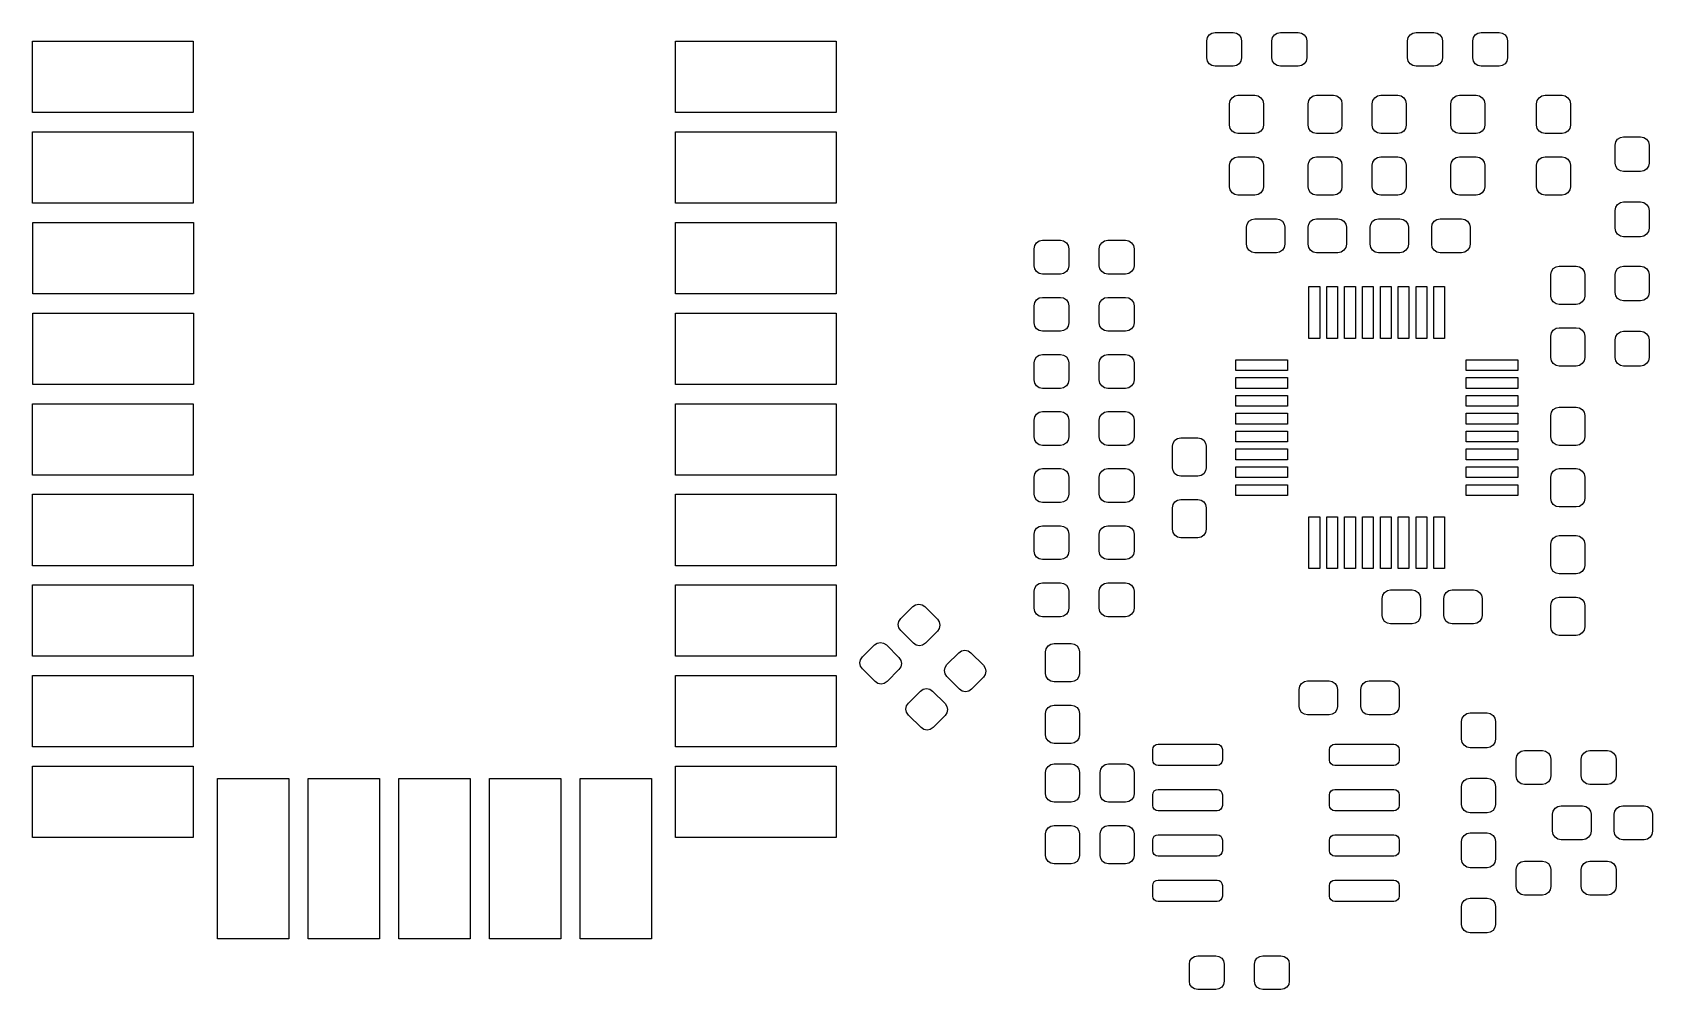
# Model space of a CAD drawing. Extents: x 102.9 to 148.3, y -104.1 to -77.3.
import ezdxf

# ---------------------------------------------------------------- set-up
doc = ezdxf.new("R2010")
doc.units = 0
doc.layers.add('BLACK', color=7, linetype='CONTINUOUS')

msp = doc.modelspace()

# ---------------------------------------------------------------- linework, layer by layer
at = {"layer": 'BLACK', "linetype": 'CONTINUOUS'}
for p, q in [((102.945, -79.545), (102.945, -77.545)), ((102.945, -77.545), (107.445, -77.545)), ((107.445, -77.545), (107.445, -79.545)), ((120.955, -79.545), (120.955, -77.545)), ((120.955, -77.545), (125.455, -77.545)), ((125.455, -77.545), (125.455, -79.545)), ((135.8375, -77.5375), (135.855579, -77.446613)), ((135.8375, -78.0125), (135.8375, -77.5375)), ((135.855579, -77.446613), (135.907062, -77.369562)), ((135.907062, -77.369562), (135.984113, -77.318079)), ((135.984113, -77.318079), (136.075, -77.3)), ((136.075, -77.3), (136.575, -77.3)), ((136.575, -77.3), (136.665887, -77.318079)), ((136.665887, -77.318079), (136.742938, -77.369562)), ((136.742938, -77.369562), (136.794421, -77.446613)), ((136.794421, -77.446613), (136.8125, -77.5375)), ((136.8125, -77.5375), (136.8125, -78.0125)), ((137.6625, -77.5375), (137.680579, -77.446613)), ((137.6625, -78.0125), (137.6625, -77.5375)), ((137.680579, -77.446613), (137.732062, -77.369562)), ((137.732062, -77.369562), (137.809113, -77.318079)), ((137.809113, -77.318079), (137.9, -77.3)), ((137.9, -77.3), (138.4, -77.3)), ((138.4, -77.3), (138.490887, -77.318079)), ((138.490887, -77.318079), (138.567938, -77.369562)), ((138.567938, -77.369562), (138.619421, -77.446613)), ((138.619421, -77.446613), (138.6375, -77.5375)), ((138.6375, -77.5375), (138.6375, -78.0125)), ((141.4625, -77.5375), (141.480579, -77.446613)), ((141.4625, -78.0125), (141.4625, -77.5375)), ((141.480579, -77.446613), (141.532062, -77.369562)), ((141.532062, -77.369562), (141.609113, -77.318079)), ((141.609113, -77.318079), (141.7, -77.3)), ((141.7, -77.3), (142.2, -77.3)), ((142.2, -77.3), (142.290887, -77.318079)), ((142.290887, -77.318079), (142.367938, -77.369562)), ((142.367938, -77.369562), (142.419421, -77.446613)), ((142.419421, -77.446613), (142.4375, -77.5375)), ((142.4375, -77.5375), (142.4375, -78.0125)), ((143.2875, -77.5375), (143.305579, -77.446613)), ((143.2875, -78.0125), (143.2875, -77.5375)), ((143.305579, -77.446613), (143.357062, -77.369562)), ((143.357062, -77.369562), (143.434113, -77.318079)), ((143.434113, -77.318079), (143.525, -77.3)), ((143.525, -77.3), (144.025, -77.3)), ((144.025, -77.3), (144.115887, -77.318079)), ((144.115887, -77.318079), (144.192938, -77.369562)), ((144.192938, -77.369562), (144.244421, -77.446613)), ((144.244421, -77.446613), (144.2625, -77.5375)), ((144.2625, -77.5375), (144.2625, -78.0125)), ((135.855579, -78.103387), (135.8375, -78.0125)), ((136.8125, -78.0125), (136.794421, -78.103387)), ((137.680579, -78.103387), (137.6625, -78.0125)), ((138.6375, -78.0125), (138.619421, -78.103387)), ((141.480579, -78.103387), (141.4625, -78.0125)), ((142.4375, -78.0125), (142.419421, -78.103387)), ((143.305579, -78.103387), (143.2875, -78.0125)), ((144.2625, -78.0125), (144.244421, -78.103387)), ((135.907062, -78.180438), (135.855579, -78.103387)), ((135.984113, -78.231921), (135.907062, -78.180438)), ((136.075, -78.25), (135.984113, -78.231921)), ((136.575, -78.25), (136.075, -78.25)), ((136.665887, -78.231921), (136.575, -78.25)), ((136.742938, -78.180438), (136.665887, -78.231921)), ((136.794421, -78.103387), (136.742938, -78.180438)), ((137.732062, -78.180438), (137.680579, -78.103387)), ((137.809113, -78.231921), (137.732062, -78.180438)), ((137.9, -78.25), (137.809113, -78.231921)), ((138.4, -78.25), (137.9, -78.25)), ((138.490887, -78.231921), (138.4, -78.25)), ((138.567938, -78.180438), (138.490887, -78.231921)), ((138.619421, -78.103387), (138.567938, -78.180438)), ((141.532062, -78.180438), (141.480579, -78.103387)), ((141.609113, -78.231921), (141.532062, -78.180438)), ((141.7, -78.25), (141.609113, -78.231921)), ((142.2, -78.25), (141.7, -78.25)), ((142.290887, -78.231921), (142.2, -78.25)), ((142.367938, -78.180438), (142.290887, -78.231921)), ((142.419421, -78.103387), (142.367938, -78.180438)), ((143.357062, -78.180438), (143.305579, -78.103387)), ((143.434113, -78.231921), (143.357062, -78.180438)), ((143.525, -78.25), (143.434113, -78.231921)), ((144.025, -78.25), (143.525, -78.25)), ((144.115887, -78.231921), (144.025, -78.25)), ((144.192938, -78.180438), (144.115887, -78.231921)), ((144.244421, -78.103387), (144.192938, -78.180438)), ((136.475, -79.3), (136.493079, -79.209113)), ((136.475, -79.9), (136.475, -79.3)), ((136.493079, -79.209113), (136.544562, -79.132062)), ((136.544562, -79.132062), (136.621613, -79.080579)), ((136.621613, -79.080579), (136.7125, -79.0625)), ((136.7125, -79.0625), (137.1875, -79.0625)), ((137.1875, -79.0625), (137.278387, -79.080579)), ((137.278387, -79.080579), (137.355438, -79.132062)), ((137.355438, -79.132062), (137.406921, -79.209113)), ((137.406921, -79.209113), (137.425, -79.3)), ((137.425, -79.3), (137.425, -79.9)), ((138.675, -79.3), (138.693079, -79.209113)), ((138.675, -79.9), (138.675, -79.3)), ((138.693079, -79.209113), (138.744562, -79.132062)), ((138.744562, -79.132062), (138.821613, -79.080579)), ((138.821613, -79.080579), (138.9125, -79.0625)), ((138.9125, -79.0625), (139.3875, -79.0625)), ((139.3875, -79.0625), (139.478387, -79.080579)), ((139.478387, -79.080579), (139.555438, -79.132062)), ((139.555438, -79.132062), (139.606921, -79.209113)), ((139.606921, -79.209113), (139.625, -79.3)), ((139.625, -79.3), (139.625, -79.9)), ((140.475, -79.3), (140.493079, -79.209113)), ((140.475, -79.9), (140.475, -79.3)), ((140.493079, -79.209113), (140.544562, -79.132062)), ((140.544562, -79.132062), (140.621613, -79.080579)), ((140.621613, -79.080579), (140.7125, -79.0625)), ((140.7125, -79.0625), (141.1875, -79.0625)), ((141.1875, -79.0625), (141.278387, -79.080579)), ((141.278387, -79.080579), (141.355438, -79.132062)), ((141.355438, -79.132062), (141.406921, -79.209113)), ((141.406921, -79.209113), (141.425, -79.3)), ((141.425, -79.3), (141.425, -79.9)), ((142.675, -79.3), (142.693079, -79.209113)), ((142.675, -79.9), (142.675, -79.3)), ((142.693079, -79.209113), (142.744562, -79.132062)), ((142.744562, -79.132062), (142.821613, -79.080579)), ((142.821613, -79.080579), (142.9125, -79.0625)), ((142.9125, -79.0625), (143.3875, -79.0625)), ((143.3875, -79.0625), (143.478387, -79.080579)), ((143.478387, -79.080579), (143.555438, -79.132062)), ((143.555438, -79.132062), (143.606921, -79.209113)), ((143.606921, -79.209113), (143.625, -79.3)), ((143.625, -79.3), (143.625, -79.9)), ((145.075, -79.3), (145.093079, -79.209113)), ((145.075, -79.9), (145.075, -79.3)), ((145.093079, -79.209113), (145.144562, -79.132062)), ((145.144562, -79.132062), (145.221613, -79.080579)), ((145.221613, -79.080579), (145.3125, -79.0625)), ((145.3125, -79.0625), (145.7875, -79.0625)), ((145.7875, -79.0625), (145.878387, -79.080579)), ((145.878387, -79.080579), (145.955438, -79.132062)), ((145.955438, -79.132062), (146.006921, -79.209113)), ((146.006921, -79.209113), (146.025, -79.3)), ((146.025, -79.3), (146.025, -79.9)), ((107.445, -79.545), (102.945, -79.545)), ((125.455, -79.545), (120.955, -79.545)), ((102.945, -82.085), (102.945, -80.085)), ((102.945, -80.085), (107.445, -80.085)), ((107.445, -80.085), (107.445, -82.085)), ((120.955, -82.085), (120.955, -80.085)), ((120.955, -80.085), (125.455, -80.085)), ((125.455, -80.085), (125.455, -82.085)), ((136.493079, -79.990887), (136.475, -79.9)), ((136.544562, -80.067938), (136.493079, -79.990887)), ((136.621613, -80.119421), (136.544562, -80.067938)), ((136.7125, -80.1375), (136.621613, -80.119421)), ((137.1875, -80.1375), (136.7125, -80.1375)), ((137.278387, -80.119421), (137.1875, -80.1375)), ((137.355438, -80.067938), (137.278387, -80.119421)), ((137.406921, -79.990887), (137.355438, -80.067938)), ((137.425, -79.9), (137.406921, -79.990887)), ((138.693079, -79.990887), (138.675, -79.9)), ((138.744562, -80.067938), (138.693079, -79.990887)), ((138.821613, -80.119421), (138.744562, -80.067938)), ((138.9125, -80.1375), (138.821613, -80.119421)), ((139.3875, -80.1375), (138.9125, -80.1375)), ((139.478387, -80.119421), (139.3875, -80.1375)), ((139.555438, -80.067938), (139.478387, -80.119421)), ((139.606921, -79.990887), (139.555438, -80.067938)), ((139.625, -79.9), (139.606921, -79.990887)), ((140.493079, -79.990887), (140.475, -79.9)), ((140.544562, -80.067938), (140.493079, -79.990887)), ((140.621613, -80.119421), (140.544562, -80.067938)), ((140.7125, -80.1375), (140.621613, -80.119421)), ((141.1875, -80.1375), (140.7125, -80.1375)), ((141.278387, -80.119421), (141.1875, -80.1375)), ((141.355438, -80.067938), (141.278387, -80.119421)), ((141.406921, -79.990887), (141.355438, -80.067938)), ((141.425, -79.9), (141.406921, -79.990887)), ((142.693079, -79.990887), (142.675, -79.9)), ((142.744562, -80.067938), (142.693079, -79.990887)), ((142.821613, -80.119421), (142.744562, -80.067938)), ((142.9125, -80.1375), (142.821613, -80.119421)), ((143.3875, -80.1375), (142.9125, -80.1375)), ((143.478387, -80.119421), (143.3875, -80.1375)), ((143.555438, -80.067938), (143.478387, -80.119421)), ((143.606921, -79.990887), (143.555438, -80.067938)), ((143.625, -79.9), (143.606921, -79.990887)), ((145.093079, -79.990887), (145.075, -79.9)), ((145.144562, -80.067938), (145.093079, -79.990887)), ((145.221613, -80.119421), (145.144562, -80.067938)), ((145.3125, -80.1375), (145.221613, -80.119421)), ((145.7875, -80.1375), (145.3125, -80.1375)), ((145.878387, -80.119421), (145.7875, -80.1375)), ((145.955438, -80.067938), (145.878387, -80.119421)), ((146.006921, -79.990887), (145.955438, -80.067938)), ((146.025, -79.9), (146.006921, -79.990887)), ((147.293079, -80.371613), (147.344562, -80.294562)), ((147.344562, -80.294562), (147.421613, -80.243079)), ((147.421613, -80.243079), (147.5125, -80.225)), ((147.5125, -80.225), (147.9875, -80.225)), ((147.9875, -80.225), (148.078387, -80.243079)), ((148.078387, -80.243079), (148.155438, -80.294562)), ((148.155438, -80.294562), (148.206921, -80.371613)), ((147.275, -80.4625), (147.293079, -80.371613)), ((147.275, -80.9625), (147.275, -80.4625)), ((148.206921, -80.371613), (148.225, -80.4625)), ((148.225, -80.4625), (148.225, -80.9625)), ((136.475, -81.025), (136.493079, -80.934113)), ((136.475, -81.625), (136.475, -81.025)), ((136.493079, -80.934113), (136.544562, -80.857062)), ((136.544562, -80.857062), (136.621613, -80.805579)), ((136.621613, -80.805579), (136.7125, -80.7875)), ((136.7125, -80.7875), (137.1875, -80.7875)), ((137.1875, -80.7875), (137.278387, -80.805579)), ((137.278387, -80.805579), (137.355438, -80.857062)), ((137.355438, -80.857062), (137.406921, -80.934113)), ((137.406921, -80.934113), (137.425, -81.025)), ((137.425, -81.025), (137.425, -81.625)), ((138.675, -81.025), (138.693079, -80.934113)), ((138.675, -81.625), (138.675, -81.025)), ((138.693079, -80.934113), (138.744562, -80.857062)), ((138.744562, -80.857062), (138.821613, -80.805579)), ((138.821613, -80.805579), (138.9125, -80.7875)), ((138.9125, -80.7875), (139.3875, -80.7875)), ((139.3875, -80.7875), (139.478387, -80.805579)), ((139.478387, -80.805579), (139.555438, -80.857062)), ((139.555438, -80.857062), (139.606921, -80.934113)), ((139.606921, -80.934113), (139.625, -81.025)), ((139.625, -81.025), (139.625, -81.625)), ((140.475, -81.025), (140.493079, -80.934113)), ((140.475, -81.625), (140.475, -81.025)), ((140.493079, -80.934113), (140.544562, -80.857062)), ((140.544562, -80.857062), (140.621613, -80.805579)), ((140.621613, -80.805579), (140.7125, -80.7875)), ((140.7125, -80.7875), (141.1875, -80.7875)), ((141.1875, -80.7875), (141.278387, -80.805579)), ((141.278387, -80.805579), (141.355438, -80.857062)), ((141.355438, -80.857062), (141.406921, -80.934113)), ((141.406921, -80.934113), (141.425, -81.025)), ((141.425, -81.025), (141.425, -81.625)), ((142.675, -81.025), (142.693079, -80.934113)), ((142.675, -81.625), (142.675, -81.025)), ((142.693079, -80.934113), (142.744562, -80.857062)), ((142.744562, -80.857062), (142.821613, -80.805579)), ((142.821613, -80.805579), (142.9125, -80.7875)), ((142.9125, -80.7875), (143.3875, -80.7875)), ((143.3875, -80.7875), (143.478387, -80.805579)), ((143.478387, -80.805579), (143.555438, -80.857062)), ((143.555438, -80.857062), (143.606921, -80.934113)), ((143.606921, -80.934113), (143.625, -81.025)), ((143.625, -81.025), (143.625, -81.625)), ((145.075, -81.025), (145.093079, -80.934113)), ((145.075, -81.625), (145.075, -81.025)), ((145.093079, -80.934113), (145.144562, -80.857062)), ((145.144562, -80.857062), (145.221613, -80.805579)), ((145.221613, -80.805579), (145.3125, -80.7875)), ((145.3125, -80.7875), (145.7875, -80.7875)), ((145.7875, -80.7875), (145.878387, -80.805579)), ((145.878387, -80.805579), (145.955438, -80.857062)), ((145.955438, -80.857062), (146.006921, -80.934113)), ((146.006921, -80.934113), (146.025, -81.025)), ((146.025, -81.025), (146.025, -81.625)), ((147.293079, -81.053387), (147.275, -80.9625)), ((147.344562, -81.130438), (147.293079, -81.053387)), ((147.421613, -81.181921), (147.344562, -81.130438)), ((147.5125, -81.2), (147.421613, -81.181921)), ((147.9875, -81.2), (147.5125, -81.2)), ((148.078387, -81.181921), (147.9875, -81.2)), ((148.155438, -81.130438), (148.078387, -81.181921)), ((148.206921, -81.053387), (148.155438, -81.130438)), ((148.225, -80.9625), (148.206921, -81.053387)), ((136.493079, -81.715887), (136.475, -81.625)), ((137.425, -81.625), (137.406921, -81.715887)), ((138.693079, -81.715887), (138.675, -81.625)), ((139.625, -81.625), (139.606921, -81.715887)), ((140.493079, -81.715887), (140.475, -81.625)), ((141.425, -81.625), (141.406921, -81.715887)), ((142.693079, -81.715887), (142.675, -81.625)), ((143.625, -81.625), (143.606921, -81.715887)), ((145.093079, -81.715887), (145.075, -81.625)), ((146.025, -81.625), (146.006921, -81.715887)), ((107.445, -82.085), (102.945, -82.085)), ((125.455, -82.085), (120.955, -82.085)), ((136.544562, -81.792938), (136.493079, -81.715887)), ((136.621613, -81.844421), (136.544562, -81.792938)), ((136.7125, -81.8625), (136.621613, -81.844421)), ((137.1875, -81.8625), (136.7125, -81.8625)), ((137.278387, -81.844421), (137.1875, -81.8625)), ((137.355438, -81.792938), (137.278387, -81.844421)), ((137.406921, -81.715887), (137.355438, -81.792938)), ((138.744562, -81.792938), (138.693079, -81.715887)), ((138.821613, -81.844421), (138.744562, -81.792938)), ((138.9125, -81.8625), (138.821613, -81.844421)), ((139.3875, -81.8625), (138.9125, -81.8625)), ((139.478387, -81.844421), (139.3875, -81.8625)), ((139.555438, -81.792938), (139.478387, -81.844421)), ((139.606921, -81.715887), (139.555438, -81.792938)), ((140.544562, -81.792938), (140.493079, -81.715887)), ((140.621613, -81.844421), (140.544562, -81.792938)), ((140.7125, -81.8625), (140.621613, -81.844421)), ((141.1875, -81.8625), (140.7125, -81.8625)), ((141.278387, -81.844421), (141.1875, -81.8625)), ((141.355438, -81.792938), (141.278387, -81.844421)), ((141.406921, -81.715887), (141.355438, -81.792938)), ((142.744562, -81.792938), (142.693079, -81.715887)), ((142.821613, -81.844421), (142.744562, -81.792938)), ((142.9125, -81.8625), (142.821613, -81.844421)), ((143.3875, -81.8625), (142.9125, -81.8625)), ((143.478387, -81.844421), (143.3875, -81.8625)), ((143.555438, -81.792938), (143.478387, -81.844421)), ((143.606921, -81.715887), (143.555438, -81.792938)), ((145.144562, -81.792938), (145.093079, -81.715887)), ((145.221613, -81.844421), (145.144562, -81.792938)), ((145.3125, -81.8625), (145.221613, -81.844421)), ((145.7875, -81.8625), (145.3125, -81.8625)), ((145.878387, -81.844421), (145.7875, -81.8625)), ((145.955438, -81.792938), (145.878387, -81.844421)), ((146.006921, -81.715887), (145.955438, -81.792938)), ((147.293079, -82.196613), (147.344562, -82.119562)), ((147.344562, -82.119562), (147.421613, -82.068079)), ((147.421613, -82.068079), (147.5125, -82.05)), ((147.5125, -82.05), (147.9875, -82.05)), ((147.9875, -82.05), (148.078387, -82.068079)), ((148.078387, -82.068079), (148.155438, -82.119562)), ((148.155438, -82.119562), (148.206921, -82.196613)), ((137.019562, -82.594562), (137.096613, -82.543079)), ((137.096613, -82.543079), (137.1875, -82.525)), ((137.1875, -82.525), (137.7875, -82.525)), ((137.7875, -82.525), (137.878387, -82.543079)), ((137.878387, -82.543079), (137.955438, -82.594562)), ((138.744562, -82.594562), (138.821613, -82.543079)), ((138.821613, -82.543079), (138.9125, -82.525)), ((138.9125, -82.525), (139.5125, -82.525)), ((139.5125, -82.525), (139.603387, -82.543079)), ((139.603387, -82.543079), (139.680438, -82.594562)), ((140.482062, -82.594562), (140.559113, -82.543079)), ((140.559113, -82.543079), (140.65, -82.525)), ((140.65, -82.525), (141.25, -82.525)), ((141.25, -82.525), (141.340887, -82.543079)), ((141.340887, -82.543079), (141.417938, -82.594562)), ((142.207062, -82.594562), (142.284113, -82.543079)), ((142.284113, -82.543079), (142.375, -82.525)), ((142.375, -82.525), (142.975, -82.525)), ((142.975, -82.525), (143.065887, -82.543079)), ((143.065887, -82.543079), (143.142938, -82.594562)), ((147.275, -82.2875), (147.293079, -82.196613)), ((147.275, -82.7875), (147.275, -82.2875)), ((148.206921, -82.196613), (148.225, -82.2875)), ((148.225, -82.2875), (148.225, -82.7875)), ((102.955, -84.625), (102.955, -82.625)), ((102.955, -82.625), (107.455, -82.625)), ((107.455, -82.625), (107.455, -84.625)), ((120.955, -84.625), (120.955, -82.625)), ((120.955, -82.625), (125.455, -82.625)), ((125.455, -82.625), (125.455, -84.625)), ((136.95, -82.7625), (136.968079, -82.671613)), ((136.95, -83.2375), (136.95, -82.7625)), ((136.968079, -82.671613), (137.019562, -82.594562)), ((137.955438, -82.594562), (138.006921, -82.671613)), ((138.006921, -82.671613), (138.025, -82.7625)), ((138.025, -82.7625), (138.025, -83.2375)), ((138.675, -82.7625), (138.693079, -82.671613)), ((138.675, -83.2375), (138.675, -82.7625)), ((138.693079, -82.671613), (138.744562, -82.594562)), ((139.680438, -82.594562), (139.731921, -82.671613)), ((139.731921, -82.671613), (139.75, -82.7625)), ((139.75, -82.7625), (139.75, -83.2375)), ((140.4125, -82.7625), (140.430579, -82.671613)), ((140.4125, -83.2375), (140.4125, -82.7625)), ((140.430579, -82.671613), (140.482062, -82.594562)), ((141.417938, -82.594562), (141.469421, -82.671613)), ((141.469421, -82.671613), (141.4875, -82.7625)), ((141.4875, -82.7625), (141.4875, -83.2375)), ((142.1375, -82.7625), (142.155579, -82.671613)), ((142.1375, -83.2375), (142.1375, -82.7625)), ((142.155579, -82.671613), (142.207062, -82.594562)), ((143.142938, -82.594562), (143.194421, -82.671613)), ((143.194421, -82.671613), (143.2125, -82.7625)), ((143.2125, -82.7625), (143.2125, -83.2375)), ((147.293079, -82.878387), (147.275, -82.7875)), ((147.344562, -82.955438), (147.293079, -82.878387)), ((147.421613, -83.006921), (147.344562, -82.955438)), ((147.5125, -83.025), (147.421613, -83.006921)), ((147.9875, -83.025), (147.5125, -83.025)), ((148.078387, -83.006921), (147.9875, -83.025)), ((148.155438, -82.955438), (148.078387, -83.006921)), ((148.206921, -82.878387), (148.155438, -82.955438)), ((148.225, -82.7875), (148.206921, -82.878387)), ((131, -83.3625), (131.018079, -83.271613)), ((131, -83.8375), (131, -83.3625)), ((131.018079, -83.271613), (131.069562, -83.194562)), ((131.069562, -83.194562), (131.146613, -83.143079)), ((131.146613, -83.143079), (131.2375, -83.125)), ((131.2375, -83.125), (131.7375, -83.125)), ((131.7375, -83.125), (131.828387, -83.143079)), ((131.828387, -83.143079), (131.905438, -83.194562)), ((131.905438, -83.194562), (131.956921, -83.271613)), ((131.956921, -83.271613), (131.975, -83.3625)), ((131.975, -83.3625), (131.975, -83.8375)), ((132.825, -83.3625), (132.843079, -83.271613)), ((132.825, -83.8375), (132.825, -83.3625)), ((132.843079, -83.271613), (132.894562, -83.194562)), ((132.894562, -83.194562), (132.971613, -83.143079)), ((132.971613, -83.143079), (133.0625, -83.125)), ((133.0625, -83.125), (133.5625, -83.125)), ((133.5625, -83.125), (133.653387, -83.143079)), ((133.653387, -83.143079), (133.730438, -83.194562)), ((133.730438, -83.194562), (133.781921, -83.271613)), ((133.781921, -83.271613), (133.8, -83.3625)), ((133.8, -83.3625), (133.8, -83.8375)), ((136.968079, -83.328387), (136.95, -83.2375)), ((137.019562, -83.405438), (136.968079, -83.328387)), ((137.096613, -83.456921), (137.019562, -83.405438)), ((137.1875, -83.475), (137.096613, -83.456921)), ((137.7875, -83.475), (137.1875, -83.475)), ((137.878387, -83.456921), (137.7875, -83.475)), ((137.955438, -83.405438), (137.878387, -83.456921)), ((138.006921, -83.328387), (137.955438, -83.405438)), ((138.025, -83.2375), (138.006921, -83.328387)), ((138.693079, -83.328387), (138.675, -83.2375)), ((138.744562, -83.405438), (138.693079, -83.328387)), ((138.821613, -83.456921), (138.744562, -83.405438)), ((138.9125, -83.475), (138.821613, -83.456921)), ((139.5125, -83.475), (138.9125, -83.475)), ((139.603387, -83.456921), (139.5125, -83.475)), ((139.680438, -83.405438), (139.603387, -83.456921)), ((139.731921, -83.328387), (139.680438, -83.405438)), ((139.75, -83.2375), (139.731921, -83.328387)), ((140.430579, -83.328387), (140.4125, -83.2375)), ((140.482062, -83.405438), (140.430579, -83.328387)), ((140.559113, -83.456921), (140.482062, -83.405438)), ((140.65, -83.475), (140.559113, -83.456921)), ((141.25, -83.475), (140.65, -83.475)), ((141.340887, -83.456921), (141.25, -83.475)), ((141.417938, -83.405438), (141.340887, -83.456921)), ((141.469421, -83.328387), (141.417938, -83.405438)), ((141.4875, -83.2375), (141.469421, -83.328387)), ((142.155579, -83.328387), (142.1375, -83.2375)), ((142.207062, -83.405438), (142.155579, -83.328387)), ((142.284113, -83.456921), (142.207062, -83.405438)), ((142.375, -83.475), (142.284113, -83.456921)), ((142.975, -83.475), (142.375, -83.475)), ((143.065887, -83.456921), (142.975, -83.475)), ((143.142938, -83.405438), (143.065887, -83.456921)), ((143.194421, -83.328387), (143.142938, -83.405438)), ((143.2125, -83.2375), (143.194421, -83.328387)), ((131.018079, -83.928387), (131, -83.8375)), ((131.069562, -84.005438), (131.018079, -83.928387)), ((131.956921, -83.928387), (131.905438, -84.005438)), ((131.975, -83.8375), (131.956921, -83.928387)), ((132.843079, -83.928387), (132.825, -83.8375)), ((132.894562, -84.005438), (132.843079, -83.928387)), ((133.781921, -83.928387), (133.730438, -84.005438)), ((133.8, -83.8375), (133.781921, -83.928387)), ((145.493079, -83.996613), (145.544562, -83.919562)), ((145.544562, -83.919562), (145.621613, -83.868079)), ((145.621613, -83.868079), (145.7125, -83.85)), ((145.7125, -83.85), (146.1875, -83.85)), ((146.1875, -83.85), (146.278387, -83.868079)), ((146.278387, -83.868079), (146.355438, -83.919562)), ((146.355438, -83.919562), (146.406921, -83.996613)), ((147.293079, -83.996613), (147.344562, -83.919562)), ((147.344562, -83.919562), (147.421613, -83.868079)), ((147.421613, -83.868079), (147.5125, -83.85)), ((147.5125, -83.85), (147.9875, -83.85)), ((147.9875, -83.85), (148.078387, -83.868079)), ((148.078387, -83.868079), (148.155438, -83.919562)), ((148.155438, -83.919562), (148.206921, -83.996613)), ((131.146613, -84.056921), (131.069562, -84.005438)), ((131.2375, -84.075), (131.146613, -84.056921)), ((131.7375, -84.075), (131.2375, -84.075)), ((131.828387, -84.056921), (131.7375, -84.075)), ((131.905438, -84.005438), (131.828387, -84.056921)), ((132.971613, -84.056921), (132.894562, -84.005438)), ((133.0625, -84.075), (132.971613, -84.056921)), ((133.5625, -84.075), (133.0625, -84.075)), ((133.653387, -84.056921), (133.5625, -84.075)), ((133.730438, -84.005438), (133.653387, -84.056921)), ((145.475, -84.0875), (145.493079, -83.996613)), ((145.475, -84.6875), (145.475, -84.0875)), ((146.406921, -83.996613), (146.425, -84.0875)), ((146.425, -84.0875), (146.425, -84.6875)), ((147.275, -84.0875), (147.293079, -83.996613)), ((147.275, -84.5875), (147.275, -84.0875)), ((148.206921, -83.996613), (148.225, -84.0875)), ((148.225, -84.0875), (148.225, -84.5875)), ((107.455, -84.625), (102.955, -84.625)), ((125.455, -84.625), (120.955, -84.625)), ((131.018079, -84.871613), (131.069562, -84.794562)), ((131.069562, -84.794562), (131.146613, -84.743079)), ((131.146613, -84.743079), (131.2375, -84.725)), ((131.2375, -84.725), (131.7375, -84.725)), ((131.7375, -84.725), (131.828387, -84.743079)), ((131.828387, -84.743079), (131.905438, -84.794562)), ((131.905438, -84.794562), (131.956921, -84.871613)), ((132.843079, -84.871613), (132.894562, -84.794562)), ((132.894562, -84.794562), (132.971613, -84.743079)), ((132.971613, -84.743079), (133.0625, -84.725)), ((133.0625, -84.725), (133.5625, -84.725)), ((133.5625, -84.725), (133.653387, -84.743079)), ((133.653387, -84.743079), (133.730438, -84.794562)), ((133.730438, -84.794562), (133.781921, -84.871613)), ((138.7, -85.875), (138.7, -84.425)), ((138.7, -84.425), (139, -84.425)), ((139, -84.425), (139, -85.875)), ((139.2, -85.875), (139.2, -84.425)), ((139.2, -84.425), (139.5, -84.425)), ((139.5, -84.425), (139.5, -85.875)), ((139.7, -85.875), (139.7, -84.425)), ((139.7, -84.425), (140, -84.425)), ((140, -84.425), (140, -85.875)), ((140.2, -85.875), (140.2, -84.425)), ((140.2, -84.425), (140.5, -84.425)), ((140.5, -84.425), (140.5, -85.875)), ((140.7, -85.875), (140.7, -84.425)), ((140.7, -84.425), (141, -84.425)), ((141, -84.425), (141, -85.875)), ((141.2, -85.875), (141.2, -84.425)), ((141.2, -84.425), (141.5, -84.425)), ((141.5, -84.425), (141.5, -85.875)), ((141.7, -85.875), (141.7, -84.425)), ((141.7, -84.425), (142, -84.425)), ((142, -84.425), (142, -85.875)), ((142.2, -85.875), (142.2, -84.425)), ((142.2, -84.425), (142.5, -84.425)), ((142.5, -84.425), (142.5, -85.875)), ((145.493079, -84.778387), (145.475, -84.6875)), ((145.544562, -84.855438), (145.493079, -84.778387)), ((145.621613, -84.906921), (145.544562, -84.855438)), ((146.355438, -84.855438), (146.278387, -84.906921)), ((146.406921, -84.778387), (146.355438, -84.855438)), ((146.425, -84.6875), (146.406921, -84.778387)), ((147.293079, -84.678387), (147.275, -84.5875)), ((147.344562, -84.755438), (147.293079, -84.678387)), ((147.421613, -84.806921), (147.344562, -84.755438)), ((147.5125, -84.825), (147.421613, -84.806921)), ((147.9875, -84.825), (147.5125, -84.825)), ((148.078387, -84.806921), (147.9875, -84.825)), ((148.155438, -84.755438), (148.078387, -84.806921)), ((148.206921, -84.678387), (148.155438, -84.755438)), ((148.225, -84.5875), (148.206921, -84.678387)), ((102.955, -87.165), (102.955, -85.165)), ((102.955, -85.165), (107.455, -85.165)), ((107.455, -85.165), (107.455, -87.165)), ((120.955, -87.165), (120.955, -85.165)), ((120.955, -85.165), (125.455, -85.165)), ((125.455, -85.165), (125.455, -87.165)), ((131, -84.9625), (131.018079, -84.871613)), ((131, -85.4375), (131, -84.9625)), ((131.956921, -84.871613), (131.975, -84.9625)), ((131.975, -84.9625), (131.975, -85.4375)), ((132.825, -84.9625), (132.843079, -84.871613)), ((132.825, -85.4375), (132.825, -84.9625)), ((133.781921, -84.871613), (133.8, -84.9625)), ((133.8, -84.9625), (133.8, -85.4375)), ((145.7125, -84.925), (145.621613, -84.906921)), ((146.1875, -84.925), (145.7125, -84.925)), ((146.278387, -84.906921), (146.1875, -84.925)), ((131.018079, -85.528387), (131, -85.4375)), ((131.069562, -85.605438), (131.018079, -85.528387)), ((131.146613, -85.656921), (131.069562, -85.605438)), ((131.2375, -85.675), (131.146613, -85.656921)), ((131.7375, -85.675), (131.2375, -85.675)), ((131.828387, -85.656921), (131.7375, -85.675)), ((131.905438, -85.605438), (131.828387, -85.656921)), ((131.956921, -85.528387), (131.905438, -85.605438)), ((131.975, -85.4375), (131.956921, -85.528387)), ((132.843079, -85.528387), (132.825, -85.4375)), ((132.894562, -85.605438), (132.843079, -85.528387)), ((132.971613, -85.656921), (132.894562, -85.605438)), ((133.0625, -85.675), (132.971613, -85.656921)), ((133.5625, -85.675), (133.0625, -85.675)), ((133.653387, -85.656921), (133.5625, -85.675)), ((133.730438, -85.605438), (133.653387, -85.656921)), ((133.781921, -85.528387), (133.730438, -85.605438)), ((133.8, -85.4375), (133.781921, -85.528387)), ((145.475, -85.8125), (145.493079, -85.721613)), ((145.493079, -85.721613), (145.544562, -85.644562)), ((145.544562, -85.644562), (145.621613, -85.593079)), ((145.621613, -85.593079), (145.7125, -85.575)), ((145.7125, -85.575), (146.1875, -85.575)), ((146.1875, -85.575), (146.278387, -85.593079)), ((146.278387, -85.593079), (146.355438, -85.644562)), ((146.355438, -85.644562), (146.406921, -85.721613)), ((146.406921, -85.721613), (146.425, -85.8125)), ((147.293079, -85.821613), (147.344562, -85.744562)), ((147.344562, -85.744562), (147.421613, -85.693079)), ((147.421613, -85.693079), (147.5125, -85.675)), ((147.5125, -85.675), (147.9875, -85.675)), ((147.9875, -85.675), (148.078387, -85.693079)), ((148.078387, -85.693079), (148.155438, -85.744562)), ((148.155438, -85.744562), (148.206921, -85.821613)), ((139, -85.875), (138.7, -85.875)), ((139.5, -85.875), (139.2, -85.875)), ((140, -85.875), (139.7, -85.875)), ((140.5, -85.875), (140.2, -85.875)), ((141, -85.875), (140.7, -85.875)), ((141.5, -85.875), (141.2, -85.875)), ((142, -85.875), (141.7, -85.875)), ((142.5, -85.875), (142.2, -85.875)), ((145.475, -86.4125), (145.475, -85.8125)), ((146.425, -85.8125), (146.425, -86.4125)), ((147.275, -85.9125), (147.293079, -85.821613)), ((147.275, -86.4125), (147.275, -85.9125)), ((148.206921, -85.821613), (148.225, -85.9125)), ((148.225, -85.9125), (148.225, -86.4125)), ((131, -86.5625), (131.018079, -86.471613)), ((131, -87.0375), (131, -86.5625)), ((131.018079, -86.471613), (131.069562, -86.394562)), ((131.069562, -86.394562), (131.146613, -86.343079)), ((131.146613, -86.343079), (131.2375, -86.325)), ((131.2375, -86.325), (131.7375, -86.325)), ((131.7375, -86.325), (131.828387, -86.343079)), ((131.828387, -86.343079), (131.905438, -86.394562)), ((131.905438, -86.394562), (131.956921, -86.471613)), ((131.956921, -86.471613), (131.975, -86.5625)), ((131.975, -86.5625), (131.975, -87.0375)), ((132.825, -86.5625), (132.843079, -86.471613)), ((132.825, -87.0375), (132.825, -86.5625)), ((132.843079, -86.471613), (132.894562, -86.394562)), ((132.894562, -86.394562), (132.971613, -86.343079)), ((132.971613, -86.343079), (133.0625, -86.325)), ((133.0625, -86.325), (133.5625, -86.325)), ((133.5625, -86.325), (133.653387, -86.343079)), ((133.653387, -86.343079), (133.730438, -86.394562)), ((133.730438, -86.394562), (133.781921, -86.471613)), ((133.781921, -86.471613), (133.8, -86.5625)), ((133.8, -86.5625), (133.8, -87.0375)), ((136.65, -86.775), (136.65, -86.475)), ((136.65, -86.475), (138.1, -86.475)), ((138.1, -86.475), (138.1, -86.775)), ((143.1, -86.775), (143.1, -86.475)), ((143.1, -86.475), (144.55, -86.475)), ((144.55, -86.475), (144.55, -86.775)), ((145.493079, -86.503387), (145.475, -86.4125)), ((145.544562, -86.580438), (145.493079, -86.503387)), ((145.621613, -86.631921), (145.544562, -86.580438)), ((145.7125, -86.65), (145.621613, -86.631921)), ((146.1875, -86.65), (145.7125, -86.65)), ((146.278387, -86.631921), (146.1875, -86.65)), ((146.355438, -86.580438), (146.278387, -86.631921)), ((146.406921, -86.503387), (146.355438, -86.580438)), ((146.425, -86.4125), (146.406921, -86.503387)), ((147.293079, -86.503387), (147.275, -86.4125)), ((147.344562, -86.580438), (147.293079, -86.503387)), ((147.421613, -86.631921), (147.344562, -86.580438)), ((147.5125, -86.65), (147.421613, -86.631921)), ((147.9875, -86.65), (147.5125, -86.65)), ((148.078387, -86.631921), (147.9875, -86.65)), ((148.155438, -86.580438), (148.078387, -86.631921)), ((148.206921, -86.503387), (148.155438, -86.580438)), ((148.225, -86.4125), (148.206921, -86.503387)), ((131.018079, -87.128387), (131, -87.0375)), ((131.069562, -87.205438), (131.018079, -87.128387)), ((131.956921, -87.128387), (131.905438, -87.205438)), ((131.975, -87.0375), (131.956921, -87.128387)), ((132.843079, -87.128387), (132.825, -87.0375)), ((132.894562, -87.205438), (132.843079, -87.128387)), ((133.781921, -87.128387), (133.730438, -87.205438)), ((133.8, -87.0375), (133.781921, -87.128387)), ((138.1, -86.775), (136.65, -86.775)), ((136.65, -87.275), (136.65, -86.975)), ((136.65, -86.975), (138.1, -86.975)), ((138.1, -86.975), (138.1, -87.275)), ((144.55, -86.775), (143.1, -86.775)), ((143.1, -87.275), (143.1, -86.975)), ((143.1, -86.975), (144.55, -86.975)), ((144.55, -86.975), (144.55, -87.275)), ((107.455, -87.165), (102.955, -87.165)), ((125.455, -87.165), (120.955, -87.165)), ((131.146613, -87.256921), (131.069562, -87.205438)), ((131.2375, -87.275), (131.146613, -87.256921)), ((131.7375, -87.275), (131.2375, -87.275)), ((131.828387, -87.256921), (131.7375, -87.275)), ((131.905438, -87.205438), (131.828387, -87.256921)), ((132.971613, -87.256921), (132.894562, -87.205438)), ((133.0625, -87.275), (132.971613, -87.256921)), ((133.5625, -87.275), (133.0625, -87.275)), ((133.653387, -87.256921), (133.5625, -87.275)), ((133.730438, -87.205438), (133.653387, -87.256921)), ((138.1, -87.275), (136.65, -87.275)), ((136.65, -87.775), (136.65, -87.475)), ((136.65, -87.475), (138.1, -87.475)), ((138.1, -87.475), (138.1, -87.775)), ((144.55, -87.275), (143.1, -87.275)), ((143.1, -87.775), (143.1, -87.475)), ((143.1, -87.475), (144.55, -87.475)), ((144.55, -87.475), (144.55, -87.775)), ((102.945, -89.705), (102.945, -87.705)), ((102.945, -87.705), (107.445, -87.705)), ((107.445, -87.705), (107.445, -89.705)), ((120.955, -89.705), (120.955, -87.705)), ((120.955, -87.705), (125.455, -87.705)), ((125.455, -87.705), (125.455, -89.705)), ((131.018079, -88.071613), (131.069562, -87.994562)), ((131.069562, -87.994562), (131.146613, -87.943079)), ((131.146613, -87.943079), (131.2375, -87.925)), ((131.2375, -87.925), (131.7375, -87.925)), ((131.7375, -87.925), (131.828387, -87.943079)), ((131.828387, -87.943079), (131.905438, -87.994562)), ((131.905438, -87.994562), (131.956921, -88.071613)), ((132.843079, -88.071613), (132.894562, -87.994562)), ((132.894562, -87.994562), (132.971613, -87.943079)), ((132.971613, -87.943079), (133.0625, -87.925)), ((133.0625, -87.925), (133.5625, -87.925)), ((133.5625, -87.925), (133.653387, -87.943079)), ((133.653387, -87.943079), (133.730438, -87.994562)), ((133.730438, -87.994562), (133.781921, -88.071613)), ((138.1, -87.775), (136.65, -87.775)), ((136.65, -88.275), (136.65, -87.975)), ((136.65, -87.975), (138.1, -87.975)), ((138.1, -87.975), (138.1, -88.275)), ((144.55, -87.775), (143.1, -87.775)), ((143.1, -88.275), (143.1, -87.975)), ((143.1, -87.975), (144.55, -87.975)), ((144.55, -87.975), (144.55, -88.275)), ((145.475, -88.0375), (145.493079, -87.946613)), ((145.493079, -87.946613), (145.544562, -87.869562)), ((145.544562, -87.869562), (145.621613, -87.818079)), ((145.621613, -87.818079), (145.7125, -87.8)), ((145.7125, -87.8), (146.1875, -87.8)), ((146.1875, -87.8), (146.278387, -87.818079)), ((146.278387, -87.818079), (146.355438, -87.869562)), ((146.355438, -87.869562), (146.406921, -87.946613)), ((146.406921, -87.946613), (146.425, -88.0375)), ((131, -88.1625), (131.018079, -88.071613)), ((131, -88.6375), (131, -88.1625)), ((131.956921, -88.071613), (131.975, -88.1625)), ((131.975, -88.1625), (131.975, -88.6375)), ((132.825, -88.1625), (132.843079, -88.071613)), ((132.825, -88.6375), (132.825, -88.1625)), ((133.781921, -88.071613), (133.8, -88.1625)), ((133.8, -88.1625), (133.8, -88.6375)), ((138.1, -88.275), (136.65, -88.275)), ((136.65, -88.775), (136.65, -88.475)), ((136.65, -88.475), (138.1, -88.475)), ((138.1, -88.475), (138.1, -88.775)), ((144.55, -88.275), (143.1, -88.275)), ((143.1, -88.775), (143.1, -88.475)), ((143.1, -88.475), (144.55, -88.475)), ((144.55, -88.475), (144.55, -88.775)), ((145.475, -88.6375), (145.475, -88.0375)), ((146.425, -88.0375), (146.425, -88.6375)), ((131.018079, -88.728387), (131, -88.6375)), ((131.069562, -88.805438), (131.018079, -88.728387)), ((131.146613, -88.856921), (131.069562, -88.805438)), ((131.2375, -88.875), (131.146613, -88.856921)), ((131.7375, -88.875), (131.2375, -88.875)), ((131.828387, -88.856921), (131.7375, -88.875)), ((131.905438, -88.805438), (131.828387, -88.856921)), ((131.956921, -88.728387), (131.905438, -88.805438)), ((131.975, -88.6375), (131.956921, -88.728387)), ((132.843079, -88.728387), (132.825, -88.6375)), ((132.894562, -88.805438), (132.843079, -88.728387)), ((132.971613, -88.856921), (132.894562, -88.805438)), ((133.0625, -88.875), (132.971613, -88.856921)), ((133.5625, -88.875), (133.0625, -88.875)), ((133.653387, -88.856921), (133.5625, -88.875)), ((133.730438, -88.805438), (133.653387, -88.856921)), ((133.781921, -88.728387), (133.730438, -88.805438)), ((133.8, -88.6375), (133.781921, -88.728387)), ((134.875, -88.9), (134.893079, -88.809113)), ((134.875, -89.5), (134.875, -88.9)), ((134.893079, -88.809113), (134.944562, -88.732062)), ((134.944562, -88.732062), (135.021613, -88.680579)), ((135.021613, -88.680579), (135.1125, -88.6625)), ((135.1125, -88.6625), (135.5875, -88.6625)), ((135.5875, -88.6625), (135.678387, -88.680579)), ((135.678387, -88.680579), (135.755438, -88.732062)), ((135.755438, -88.732062), (135.806921, -88.809113)), ((135.806921, -88.809113), (135.825, -88.9)), ((135.825, -88.9), (135.825, -89.5)), ((138.1, -88.775), (136.65, -88.775)), ((144.55, -88.775), (143.1, -88.775)), ((145.493079, -88.728387), (145.475, -88.6375)), ((145.544562, -88.805438), (145.493079, -88.728387)), ((145.621613, -88.856921), (145.544562, -88.805438)), ((145.7125, -88.875), (145.621613, -88.856921)), ((146.1875, -88.875), (145.7125, -88.875)), ((146.278387, -88.856921), (146.1875, -88.875)), ((146.355438, -88.805438), (146.278387, -88.856921)), ((146.406921, -88.728387), (146.355438, -88.805438)), ((146.425, -88.6375), (146.406921, -88.728387)), ((136.65, -89.275), (136.65, -88.975)), ((136.65, -88.975), (138.1, -88.975)), ((138.1, -89.275), (136.65, -89.275)), ((138.1, -88.975), (138.1, -89.275)), ((143.1, -89.275), (143.1, -88.975)), ((143.1, -88.975), (144.55, -88.975)), ((144.55, -89.275), (143.1, -89.275)), ((144.55, -88.975), (144.55, -89.275)), ((107.445, -89.705), (102.945, -89.705)), ((125.455, -89.705), (120.955, -89.705)), ((131, -89.7625), (131.018079, -89.671613)), ((131, -90.2375), (131, -89.7625)), ((131.018079, -89.671613), (131.069562, -89.594562)), ((131.069562, -89.594562), (131.146613, -89.543079)), ((131.146613, -89.543079), (131.2375, -89.525)), ((131.2375, -89.525), (131.7375, -89.525)), ((131.7375, -89.525), (131.828387, -89.543079)), ((131.828387, -89.543079), (131.905438, -89.594562)), ((131.905438, -89.594562), (131.956921, -89.671613)), ((131.956921, -89.671613), (131.975, -89.7625)), ((131.975, -89.7625), (131.975, -90.2375)), ((132.825, -89.7625), (132.843079, -89.671613)), ((132.825, -90.2375), (132.825, -89.7625)), ((132.843079, -89.671613), (132.894562, -89.594562)), ((132.894562, -89.594562), (132.971613, -89.543079)), ((132.971613, -89.543079), (133.0625, -89.525)), ((133.0625, -89.525), (133.5625, -89.525)), ((133.5625, -89.525), (133.653387, -89.543079)), ((133.653387, -89.543079), (133.730438, -89.594562)), ((133.730438, -89.594562), (133.781921, -89.671613)), ((133.781921, -89.671613), (133.8, -89.7625)), ((133.8, -89.7625), (133.8, -90.2375)), ((134.893079, -89.590887), (134.875, -89.5)), ((134.944562, -89.667938), (134.893079, -89.590887)), ((135.021613, -89.719421), (134.944562, -89.667938)), ((135.1125, -89.7375), (135.021613, -89.719421)), ((135.5875, -89.7375), (135.1125, -89.7375)), ((135.678387, -89.719421), (135.5875, -89.7375)), ((135.755438, -89.667938), (135.678387, -89.719421)), ((135.806921, -89.590887), (135.755438, -89.667938)), ((135.825, -89.5), (135.806921, -89.590887)), ((136.65, -89.775), (136.65, -89.475)), ((136.65, -89.475), (138.1, -89.475)), ((138.1, -89.775), (136.65, -89.775)), ((138.1, -89.475), (138.1, -89.775)), ((143.1, -89.775), (143.1, -89.475)), ((143.1, -89.475), (144.55, -89.475)), ((144.55, -89.775), (143.1, -89.775)), ((144.55, -89.475), (144.55, -89.775)), ((145.475, -89.7625), (145.493079, -89.671613)), ((145.475, -90.3625), (145.475, -89.7625)), ((145.493079, -89.671613), (145.544562, -89.594562)), ((145.544562, -89.594562), (145.621613, -89.543079)), ((145.621613, -89.543079), (145.7125, -89.525)), ((145.7125, -89.525), (146.1875, -89.525)), ((146.1875, -89.525), (146.278387, -89.543079)), ((146.278387, -89.543079), (146.355438, -89.594562)), ((146.355438, -89.594562), (146.406921, -89.671613)), ((146.406921, -89.671613), (146.425, -89.7625)), ((146.425, -89.7625), (146.425, -90.3625)), ((102.945, -92.245), (102.945, -90.245)), ((102.945, -90.245), (107.445, -90.245)), ((107.445, -90.245), (107.445, -92.245)), ((120.955, -92.245), (120.955, -90.245)), ((120.955, -90.245), (125.455, -90.245)), ((125.455, -90.245), (125.455, -92.245)), ((131.018079, -90.328387), (131, -90.2375)), ((131.975, -90.2375), (131.956921, -90.328387)), ((132.843079, -90.328387), (132.825, -90.2375)), ((133.8, -90.2375), (133.781921, -90.328387)), ((136.65, -90.275), (136.65, -89.975)), ((136.65, -89.975), (138.1, -89.975)), ((138.1, -90.275), (136.65, -90.275)), ((138.1, -89.975), (138.1, -90.275)), ((143.1, -90.275), (143.1, -89.975)), ((143.1, -89.975), (144.55, -89.975)), ((144.55, -90.275), (143.1, -90.275)), ((144.55, -89.975), (144.55, -90.275)), ((131.069562, -90.405438), (131.018079, -90.328387)), ((131.146613, -90.456921), (131.069562, -90.405438)), ((131.2375, -90.475), (131.146613, -90.456921)), ((131.7375, -90.475), (131.2375, -90.475)), ((131.828387, -90.456921), (131.7375, -90.475)), ((131.905438, -90.405438), (131.828387, -90.456921)), ((131.956921, -90.328387), (131.905438, -90.405438)), ((132.894562, -90.405438), (132.843079, -90.328387)), ((132.971613, -90.456921), (132.894562, -90.405438)), ((133.0625, -90.475), (132.971613, -90.456921)), ((133.5625, -90.475), (133.0625, -90.475)), ((133.653387, -90.456921), (133.5625, -90.475)), ((133.730438, -90.405438), (133.653387, -90.456921)), ((133.781921, -90.328387), (133.730438, -90.405438)), ((134.875, -90.625), (134.893079, -90.534113)), ((134.875, -91.225), (134.875, -90.625)), ((134.893079, -90.534113), (134.944562, -90.457062)), ((134.944562, -90.457062), (135.021613, -90.405579)), ((135.021613, -90.405579), (135.1125, -90.3875)), ((135.1125, -90.3875), (135.5875, -90.3875)), ((135.5875, -90.3875), (135.678387, -90.405579)), ((135.678387, -90.405579), (135.755438, -90.457062)), ((135.755438, -90.457062), (135.806921, -90.534113)), ((135.806921, -90.534113), (135.825, -90.625)), ((135.825, -90.625), (135.825, -91.225)), ((145.493079, -90.453387), (145.475, -90.3625)), ((145.544562, -90.530438), (145.493079, -90.453387)), ((145.621613, -90.581921), (145.544562, -90.530438)), ((145.7125, -90.6), (145.621613, -90.581921)), ((146.1875, -90.6), (145.7125, -90.6)), ((146.278387, -90.581921), (146.1875, -90.6)), ((146.355438, -90.530438), (146.278387, -90.581921)), ((146.406921, -90.453387), (146.355438, -90.530438)), ((146.425, -90.3625), (146.406921, -90.453387)), ((131.018079, -91.271613), (131.069562, -91.194562)), ((131.069562, -91.194562), (131.146613, -91.143079)), ((131.146613, -91.143079), (131.2375, -91.125)), ((131.2375, -91.125), (131.7375, -91.125)), ((131.7375, -91.125), (131.828387, -91.143079)), ((131.828387, -91.143079), (131.905438, -91.194562)), ((131.905438, -91.194562), (131.956921, -91.271613)), ((132.843079, -91.271613), (132.894562, -91.194562)), ((132.894562, -91.194562), (132.971613, -91.143079)), ((132.971613, -91.143079), (133.0625, -91.125)), ((133.0625, -91.125), (133.5625, -91.125)), ((133.5625, -91.125), (133.653387, -91.143079)), ((133.653387, -91.143079), (133.730438, -91.194562)), ((133.730438, -91.194562), (133.781921, -91.271613)), ((138.7, -92.325), (138.7, -90.875)), ((138.7, -90.875), (139, -90.875)), ((139, -90.875), (139, -92.325)), ((139.2, -92.325), (139.2, -90.875)), ((139.2, -90.875), (139.5, -90.875)), ((139.5, -90.875), (139.5, -92.325)), ((139.7, -92.325), (139.7, -90.875)), ((139.7, -90.875), (140, -90.875)), ((140, -90.875), (140, -92.325)), ((140.2, -92.325), (140.2, -90.875)), ((140.2, -90.875), (140.5, -90.875)), ((140.5, -90.875), (140.5, -92.325)), ((140.7, -92.325), (140.7, -90.875)), ((140.7, -90.875), (141, -90.875)), ((141, -90.875), (141, -92.325)), ((141.2, -92.325), (141.2, -90.875)), ((141.2, -90.875), (141.5, -90.875)), ((141.5, -90.875), (141.5, -92.325)), ((141.7, -92.325), (141.7, -90.875)), ((141.7, -90.875), (142, -90.875)), ((142, -90.875), (142, -92.325)), ((142.2, -92.325), (142.2, -90.875)), ((142.2, -90.875), (142.5, -90.875)), ((142.5, -90.875), (142.5, -92.325)), ((131, -91.3625), (131.018079, -91.271613)), ((131, -91.8375), (131, -91.3625)), ((131.956921, -91.271613), (131.975, -91.3625)), ((131.975, -91.3625), (131.975, -91.8375)), ((132.825, -91.3625), (132.843079, -91.271613)), ((132.825, -91.8375), (132.825, -91.3625)), ((133.781921, -91.271613), (133.8, -91.3625)), ((133.8, -91.3625), (133.8, -91.8375)), ((134.893079, -91.315887), (134.875, -91.225)), ((134.944562, -91.392938), (134.893079, -91.315887)), ((135.021613, -91.444421), (134.944562, -91.392938)), ((135.1125, -91.4625), (135.021613, -91.444421)), ((135.5875, -91.4625), (135.1125, -91.4625)), ((135.678387, -91.444421), (135.5875, -91.4625)), ((135.755438, -91.392938), (135.678387, -91.444421)), ((135.806921, -91.315887), (135.755438, -91.392938)), ((135.825, -91.225), (135.806921, -91.315887)), ((145.475, -91.6375), (145.493079, -91.546613)), ((145.475, -92.2375), (145.475, -91.6375)), ((145.493079, -91.546613), (145.544562, -91.469562)), ((145.544562, -91.469562), (145.621613, -91.418079)), ((145.621613, -91.418079), (145.7125, -91.4)), ((145.7125, -91.4), (146.1875, -91.4)), ((146.1875, -91.4), (146.278387, -91.418079)), ((146.278387, -91.418079), (146.355438, -91.469562)), ((146.355438, -91.469562), (146.406921, -91.546613)), ((146.406921, -91.546613), (146.425, -91.6375)), ((146.425, -91.6375), (146.425, -92.2375)), ((131.018079, -91.928387), (131, -91.8375)), ((131.069562, -92.005438), (131.018079, -91.928387)), ((131.146613, -92.056921), (131.069562, -92.005438)), ((131.2375, -92.075), (131.146613, -92.056921)), ((131.7375, -92.075), (131.2375, -92.075)), ((131.828387, -92.056921), (131.7375, -92.075)), ((131.905438, -92.005438), (131.828387, -92.056921)), ((131.956921, -91.928387), (131.905438, -92.005438)), ((131.975, -91.8375), (131.956921, -91.928387)), ((132.843079, -91.928387), (132.825, -91.8375)), ((132.894562, -92.005438), (132.843079, -91.928387)), ((132.971613, -92.056921), (132.894562, -92.005438)), ((133.0625, -92.075), (132.971613, -92.056921)), ((133.5625, -92.075), (133.0625, -92.075)), ((133.653387, -92.056921), (133.5625, -92.075)), ((133.730438, -92.005438), (133.653387, -92.056921)), ((133.781921, -91.928387), (133.730438, -92.005438)), ((133.8, -91.8375), (133.781921, -91.928387)), ((107.445, -92.245), (102.945, -92.245)), ((125.455, -92.245), (120.955, -92.245)), ((139, -92.325), (138.7, -92.325)), ((139.5, -92.325), (139.2, -92.325)), ((140, -92.325), (139.7, -92.325)), ((140.5, -92.325), (140.2, -92.325)), ((141, -92.325), (140.7, -92.325)), ((141.5, -92.325), (141.2, -92.325)), ((142, -92.325), (141.7, -92.325)), ((142.5, -92.325), (142.2, -92.325)), ((145.493079, -92.328387), (145.475, -92.2375)), ((145.544562, -92.405438), (145.493079, -92.328387)), ((145.621613, -92.456921), (145.544562, -92.405438)), ((145.7125, -92.475), (145.621613, -92.456921)), ((146.1875, -92.475), (145.7125, -92.475)), ((146.278387, -92.456921), (146.1875, -92.475)), ((146.355438, -92.405438), (146.278387, -92.456921)), ((146.406921, -92.328387), (146.355438, -92.405438)), ((146.425, -92.2375), (146.406921, -92.328387)), ((102.945, -94.785), (102.945, -92.785)), ((102.945, -92.785), (107.445, -92.785)), ((107.445, -92.785), (107.445, -94.785)), ((120.955, -94.785), (120.955, -92.785)), ((120.955, -92.785), (125.455, -92.785)), ((125.455, -92.785), (125.455, -94.785)), ((131, -92.9625), (131.018079, -92.871613)), ((131, -93.4375), (131, -92.9625)), ((131.018079, -92.871613), (131.069562, -92.794562)), ((131.069562, -92.794562), (131.146613, -92.743079)), ((131.146613, -92.743079), (131.2375, -92.725)), ((131.2375, -92.725), (131.7375, -92.725)), ((131.7375, -92.725), (131.828387, -92.743079)), ((131.828387, -92.743079), (131.905438, -92.794562)), ((131.905438, -92.794562), (131.956921, -92.871613)), ((131.956921, -92.871613), (131.975, -92.9625)), ((131.975, -92.9625), (131.975, -93.4375)), ((132.825, -92.9625), (132.843079, -92.871613)), ((132.825, -93.4375), (132.825, -92.9625)), ((132.843079, -92.871613), (132.894562, -92.794562)), ((132.894562, -92.794562), (132.971613, -92.743079)), ((132.971613, -92.743079), (133.0625, -92.725)), ((133.0625, -92.725), (133.5625, -92.725)), ((133.5625, -92.725), (133.653387, -92.743079)), ((133.653387, -92.743079), (133.730438, -92.794562)), ((133.730438, -92.794562), (133.781921, -92.871613)), ((133.781921, -92.871613), (133.8, -92.9625)), ((133.8, -92.9625), (133.8, -93.4375)), ((140.768079, -93.071613), (140.819562, -92.994562)), ((140.819562, -92.994562), (140.896613, -92.943079)), ((140.896613, -92.943079), (140.9875, -92.925)), ((140.9875, -92.925), (141.5875, -92.925)), ((141.5875, -92.925), (141.678387, -92.943079)), ((141.678387, -92.943079), (141.755438, -92.994562)), ((141.755438, -92.994562), (141.806921, -93.071613)), ((142.493079, -93.071613), (142.544562, -92.994562)), ((142.544562, -92.994562), (142.621613, -92.943079)), ((142.621613, -92.943079), (142.7125, -92.925)), ((142.7125, -92.925), (143.3125, -92.925)), ((143.3125, -92.925), (143.403387, -92.943079)), ((143.403387, -92.943079), (143.480438, -92.994562)), ((143.480438, -92.994562), (143.531921, -93.071613)), ((127.267113, -93.727988), (127.602988, -93.392113)), ((127.602988, -93.392113), (127.680039, -93.34063)), ((127.680039, -93.34063), (127.770926, -93.32255)), ((127.770926, -93.32255), (127.861813, -93.34063)), ((127.861813, -93.34063), (127.938864, -93.392113)), ((127.938864, -93.392113), (128.292417, -93.745666)), ((131.018079, -93.528387), (131, -93.4375)), ((131.975, -93.4375), (131.956921, -93.528387)), ((132.843079, -93.528387), (132.825, -93.4375)), ((133.8, -93.4375), (133.781921, -93.528387)), ((140.75, -93.1625), (140.768079, -93.071613)), ((140.75, -93.6375), (140.75, -93.1625)), ((141.806921, -93.071613), (141.825, -93.1625)), ((141.825, -93.1625), (141.825, -93.6375)), ((142.475, -93.1625), (142.493079, -93.071613)), ((142.475, -93.6375), (142.475, -93.1625)), ((143.531921, -93.071613), (143.55, -93.1625)), ((143.55, -93.1625), (143.55, -93.6375)), ((145.475, -93.3625), (145.493079, -93.271613)), ((145.475, -93.9625), (145.475, -93.3625)), ((145.493079, -93.271613), (145.544562, -93.194562)), ((145.544562, -93.194562), (145.621613, -93.143079)), ((145.621613, -93.143079), (145.7125, -93.125)), ((145.7125, -93.125), (146.1875, -93.125)), ((146.1875, -93.125), (146.278387, -93.143079)), ((146.278387, -93.143079), (146.355438, -93.194562)), ((146.355438, -93.194562), (146.406921, -93.271613)), ((146.406921, -93.271613), (146.425, -93.3625)), ((146.425, -93.3625), (146.425, -93.9625)), ((127.19755, -93.895926), (127.21563, -93.805039)), ((127.21563, -93.986813), (127.19755, -93.895926)), ((127.21563, -93.805039), (127.267113, -93.727988)), ((128.292417, -93.745666), (128.3439, -93.822717)), ((128.3439, -93.822717), (128.36198, -93.913604)), ((128.36198, -93.913604), (128.3439, -94.004491)), ((131.069562, -93.605438), (131.018079, -93.528387)), ((131.146613, -93.656921), (131.069562, -93.605438)), ((131.2375, -93.675), (131.146613, -93.656921)), ((131.7375, -93.675), (131.2375, -93.675)), ((131.828387, -93.656921), (131.7375, -93.675)), ((131.905438, -93.605438), (131.828387, -93.656921)), ((131.956921, -93.528387), (131.905438, -93.605438)), ((132.894562, -93.605438), (132.843079, -93.528387)), ((132.971613, -93.656921), (132.894562, -93.605438)), ((133.0625, -93.675), (132.971613, -93.656921)), ((133.5625, -93.675), (133.0625, -93.675)), ((133.653387, -93.656921), (133.5625, -93.675)), ((133.730438, -93.605438), (133.653387, -93.656921)), ((133.781921, -93.528387), (133.730438, -93.605438)), ((140.768079, -93.728387), (140.75, -93.6375)), ((140.819562, -93.805438), (140.768079, -93.728387)), ((140.896613, -93.856921), (140.819562, -93.805438)), ((140.9875, -93.875), (140.896613, -93.856921)), ((141.5875, -93.875), (140.9875, -93.875)), ((141.678387, -93.856921), (141.5875, -93.875)), ((141.755438, -93.805438), (141.678387, -93.856921)), ((141.806921, -93.728387), (141.755438, -93.805438)), ((141.825, -93.6375), (141.806921, -93.728387)), ((142.493079, -93.728387), (142.475, -93.6375)), ((142.544562, -93.805438), (142.493079, -93.728387)), ((142.621613, -93.856921), (142.544562, -93.805438)), ((142.7125, -93.875), (142.621613, -93.856921)), ((143.3125, -93.875), (142.7125, -93.875)), ((143.403387, -93.856921), (143.3125, -93.875)), ((143.480438, -93.805438), (143.403387, -93.856921)), ((143.531921, -93.728387), (143.480438, -93.805438)), ((143.55, -93.6375), (143.531921, -93.728387)), ((127.267113, -94.063864), (127.21563, -93.986813)), ((127.620666, -94.417417), (127.267113, -94.063864)), ((128.292417, -94.081542), (127.956542, -94.417417)), ((128.3439, -94.004491), (128.292417, -94.081542)), ((145.493079, -94.053387), (145.475, -93.9625)), ((145.544562, -94.130438), (145.493079, -94.053387)), ((145.621613, -94.181921), (145.544562, -94.130438)), ((145.7125, -94.2), (145.621613, -94.181921)), ((146.1875, -94.2), (145.7125, -94.2)), ((146.278387, -94.181921), (146.1875, -94.2)), ((146.355438, -94.130438), (146.278387, -94.181921)), ((146.406921, -94.053387), (146.355438, -94.130438)), ((146.425, -93.9625), (146.406921, -94.053387)), ((107.445, -94.785), (102.945, -94.785)), ((125.455, -94.785), (120.955, -94.785)), ((126.14063, -94.880039), (126.192113, -94.802988)), ((126.192113, -94.802988), (126.527988, -94.467113)), ((126.527988, -94.467113), (126.605039, -94.41563)), ((126.605039, -94.41563), (126.695926, -94.39755)), ((126.695926, -94.39755), (126.786813, -94.41563)), ((126.786813, -94.41563), (126.863864, -94.467113)), ((126.863864, -94.467113), (127.217417, -94.820666)), ((127.217417, -94.820666), (127.2689, -94.897717)), ((127.697717, -94.4689), (127.620666, -94.417417)), ((127.788604, -94.48698), (127.697717, -94.4689)), ((127.879491, -94.4689), (127.788604, -94.48698)), ((127.956542, -94.417417), (127.879491, -94.4689)), ((128.557583, -95.018458), (128.893458, -94.682583)), ((128.893458, -94.682583), (128.970509, -94.6311)), ((128.970509, -94.6311), (129.061396, -94.61302)), ((129.061396, -94.61302), (129.152283, -94.6311)), ((129.152283, -94.6311), (129.229334, -94.682583)), ((129.229334, -94.682583), (129.582887, -95.036136)), ((131.325, -94.6625), (131.343079, -94.571613)), ((131.325, -95.2625), (131.325, -94.6625)), ((131.343079, -94.571613), (131.394562, -94.494562)), ((131.394562, -94.494562), (131.471613, -94.443079)), ((131.471613, -94.443079), (131.5625, -94.425)), ((131.5625, -94.425), (132.0375, -94.425)), ((132.0375, -94.425), (132.128387, -94.443079)), ((132.128387, -94.443079), (132.205438, -94.494562)), ((132.205438, -94.494562), (132.256921, -94.571613)), ((132.256921, -94.571613), (132.275, -94.6625)), ((132.275, -94.6625), (132.275, -95.2625)), ((126.12255, -94.970926), (126.14063, -94.880039)), ((126.14063, -95.061813), (126.12255, -94.970926)), ((126.192113, -95.138864), (126.14063, -95.061813)), ((126.545666, -95.492417), (126.192113, -95.138864)), ((127.217417, -95.156542), (126.881542, -95.492417)), ((127.2689, -95.079491), (127.217417, -95.156542)), ((127.2689, -94.897717), (127.28698, -94.988604)), ((127.28698, -94.988604), (127.2689, -95.079491)), ((128.48802, -95.186396), (128.5061, -95.095509)), ((128.5061, -95.277283), (128.48802, -95.186396)), ((128.5061, -95.095509), (128.557583, -95.018458)), ((128.557583, -95.354334), (128.5061, -95.277283)), ((129.582887, -95.036136), (129.63437, -95.113187)), ((129.63437, -95.294961), (129.582887, -95.372012)), ((129.63437, -95.113187), (129.65245, -95.204074)), ((129.65245, -95.204074), (129.63437, -95.294961)), ((131.343079, -95.353387), (131.325, -95.2625)), ((132.275, -95.2625), (132.256921, -95.353387)), ((102.945, -97.325), (102.945, -95.325)), ((102.945, -95.325), (107.445, -95.325)), ((107.445, -95.325), (107.445, -97.325)), ((120.955, -97.325), (120.955, -95.325)), ((120.955, -95.325), (125.455, -95.325)), ((125.455, -95.325), (125.455, -97.325)), ((126.622717, -95.5439), (126.545666, -95.492417)), ((126.713604, -95.56198), (126.622717, -95.5439)), ((126.804491, -95.5439), (126.713604, -95.56198)), ((126.881542, -95.492417), (126.804491, -95.5439)), ((127.818458, -95.757583), (127.895509, -95.7061)), ((127.895509, -95.7061), (127.986396, -95.68802)), ((127.986396, -95.68802), (128.077283, -95.7061)), ((128.077283, -95.7061), (128.154334, -95.757583)), ((128.911136, -95.707887), (128.557583, -95.354334)), ((128.988187, -95.75937), (128.911136, -95.707887)), ((129.247012, -95.707887), (129.169961, -95.75937)), ((129.582887, -95.372012), (129.247012, -95.707887)), ((131.394562, -95.430438), (131.343079, -95.353387)), ((131.471613, -95.481921), (131.394562, -95.430438)), ((131.5625, -95.5), (131.471613, -95.481921)), ((132.0375, -95.5), (131.5625, -95.5)), ((132.128387, -95.481921), (132.0375, -95.5)), ((132.205438, -95.430438), (132.128387, -95.481921)), ((132.256921, -95.353387), (132.205438, -95.430438)), ((138.425, -95.7125), (138.443079, -95.621613)), ((138.425, -96.1875), (138.425, -95.7125)), ((138.443079, -95.621613), (138.494562, -95.544562)), ((138.494562, -95.544562), (138.571613, -95.493079)), ((138.571613, -95.493079), (138.6625, -95.475)), ((138.6625, -95.475), (139.2625, -95.475)), ((139.2625, -95.475), (139.353387, -95.493079)), ((139.353387, -95.493079), (139.430438, -95.544562)), ((139.430438, -95.544562), (139.481921, -95.621613)), ((139.481921, -95.621613), (139.5, -95.7125)), ((139.5, -95.7125), (139.5, -96.1875)), ((140.15, -95.7125), (140.168079, -95.621613)), ((140.15, -96.1875), (140.15, -95.7125)), ((140.168079, -95.621613), (140.219562, -95.544562)), ((140.219562, -95.544562), (140.296613, -95.493079)), ((140.296613, -95.493079), (140.3875, -95.475)), ((140.3875, -95.475), (140.9875, -95.475)), ((140.9875, -95.475), (141.078387, -95.493079)), ((141.078387, -95.493079), (141.155438, -95.544562)), ((141.155438, -95.544562), (141.206921, -95.621613)), ((141.206921, -95.621613), (141.225, -95.7125)), ((141.225, -95.7125), (141.225, -96.1875)), ((127.41302, -96.261396), (127.4311, -96.170509)), ((127.4311, -96.170509), (127.482583, -96.093458)), ((127.482583, -96.093458), (127.818458, -95.757583)), ((128.154334, -95.757583), (128.507887, -96.111136)), ((128.507887, -96.111136), (128.55937, -96.188187)), ((128.55937, -96.188187), (128.57745, -96.279074)), ((129.079074, -95.77745), (128.988187, -95.75937)), ((129.169961, -95.75937), (129.079074, -95.77745)), ((131.394562, -96.219562), (131.471613, -96.168079)), ((131.471613, -96.168079), (131.5625, -96.15)), ((131.5625, -96.15), (132.0375, -96.15)), ((132.0375, -96.15), (132.128387, -96.168079)), ((132.128387, -96.168079), (132.205438, -96.219562)), ((138.443079, -96.278387), (138.425, -96.1875)), ((139.5, -96.1875), (139.481921, -96.278387)), ((140.168079, -96.278387), (140.15, -96.1875)), ((141.225, -96.1875), (141.206921, -96.278387)), ((127.4311, -96.352283), (127.41302, -96.261396)), ((127.482583, -96.429334), (127.4311, -96.352283)), ((127.836136, -96.782887), (127.482583, -96.429334)), ((128.507887, -96.447012), (128.172012, -96.782887)), ((128.55937, -96.369961), (128.507887, -96.447012)), ((128.57745, -96.279074), (128.55937, -96.369961)), ((131.325, -96.3875), (131.343079, -96.296613)), ((131.325, -96.9875), (131.325, -96.3875)), ((131.343079, -96.296613), (131.394562, -96.219562)), ((132.205438, -96.219562), (132.256921, -96.296613)), ((132.256921, -96.296613), (132.275, -96.3875)), ((132.275, -96.3875), (132.275, -96.9875)), ((138.494562, -96.355438), (138.443079, -96.278387)), ((138.571613, -96.406921), (138.494562, -96.355438)), ((138.6625, -96.425), (138.571613, -96.406921)), ((139.2625, -96.425), (138.6625, -96.425)), ((139.353387, -96.406921), (139.2625, -96.425)), ((139.430438, -96.355438), (139.353387, -96.406921)), ((139.481921, -96.278387), (139.430438, -96.355438)), ((140.219562, -96.355438), (140.168079, -96.278387)), ((140.296613, -96.406921), (140.219562, -96.355438)), ((140.3875, -96.425), (140.296613, -96.406921)), ((140.9875, -96.425), (140.3875, -96.425)), ((141.078387, -96.406921), (140.9875, -96.425)), ((141.155438, -96.355438), (141.078387, -96.406921)), ((141.206921, -96.278387), (141.155438, -96.355438)), ((142.975, -96.61), (142.993079, -96.519113)), ((142.975, -97.11), (142.975, -96.61)), ((142.993079, -96.519113), (143.044562, -96.442062)), ((143.044562, -96.442062), (143.121613, -96.390579)), ((143.121613, -96.390579), (143.2125, -96.3725)), ((143.2125, -96.3725), (143.6875, -96.3725)), ((143.6875, -96.3725), (143.778387, -96.390579)), ((143.778387, -96.390579), (143.855438, -96.442062)), ((143.855438, -96.442062), (143.906921, -96.519113)), ((143.906921, -96.519113), (143.925, -96.61)), ((143.925, -96.61), (143.925, -97.11)), ((127.913187, -96.83437), (127.836136, -96.782887)), ((128.004074, -96.85245), (127.913187, -96.83437)), ((128.094961, -96.83437), (128.004074, -96.85245)), ((128.172012, -96.782887), (128.094961, -96.83437)), ((131.343079, -97.078387), (131.325, -96.9875)), ((131.394562, -97.155438), (131.343079, -97.078387)), ((132.256921, -97.078387), (132.205438, -97.155438)), ((132.275, -96.9875), (132.256921, -97.078387)), ((142.993079, -97.200887), (142.975, -97.11)), ((143.925, -97.11), (143.906921, -97.200887)), ((107.445, -97.325), (102.945, -97.325)), ((125.455, -97.325), (120.955, -97.325)), ((131.471613, -97.206921), (131.394562, -97.155438)), ((131.5625, -97.225), (131.471613, -97.206921)), ((132.0375, -97.225), (131.5625, -97.225)), ((132.128387, -97.206921), (132.0375, -97.225)), ((132.205438, -97.155438), (132.128387, -97.206921)), ((134.325, -97.395), (134.336418, -97.337597)), ((134.325, -97.695), (134.325, -97.395)), ((134.336418, -97.337597), (134.368934, -97.288934)), ((134.368934, -97.288934), (134.417597, -97.256418)), ((134.417597, -97.256418), (134.475, -97.245)), ((134.475, -97.245), (136.125, -97.245)), ((136.125, -97.245), (136.182403, -97.256418)), ((136.182403, -97.256418), (136.231066, -97.288934)), ((136.231066, -97.288934), (136.263582, -97.337597)), ((136.263582, -97.337597), (136.275, -97.395)), ((136.275, -97.395), (136.275, -97.695)), ((139.275, -97.395), (139.286418, -97.337597)), ((139.275, -97.695), (139.275, -97.395)), ((139.286418, -97.337597), (139.318934, -97.288934)), ((139.318934, -97.288934), (139.367597, -97.256418)), ((139.367597, -97.256418), (139.425, -97.245)), ((139.425, -97.245), (141.075, -97.245)), ((141.075, -97.245), (141.132403, -97.256418)), ((141.132403, -97.256418), (141.181066, -97.288934)), ((141.181066, -97.288934), (141.213582, -97.337597)), ((141.213582, -97.337597), (141.225, -97.395)), ((141.225, -97.395), (141.225, -97.695)), ((143.044562, -97.277938), (142.993079, -97.200887)), ((143.121613, -97.329421), (143.044562, -97.277938)), ((143.2125, -97.3475), (143.121613, -97.329421)), ((143.6875, -97.3475), (143.2125, -97.3475)), ((143.778387, -97.329421), (143.6875, -97.3475)), ((143.855438, -97.277938), (143.778387, -97.329421)), ((143.906921, -97.200887), (143.855438, -97.277938)), ((144.518079, -97.571613), (144.569562, -97.494562)), ((144.569562, -97.494562), (144.646613, -97.443079)), ((144.646613, -97.443079), (144.7375, -97.425)), ((144.7375, -97.425), (145.2375, -97.425)), ((145.2375, -97.425), (145.328387, -97.443079)), ((145.328387, -97.443079), (145.405438, -97.494562)), ((145.405438, -97.494562), (145.456921, -97.571613)), ((146.343079, -97.571613), (146.394562, -97.494562)), ((146.394562, -97.494562), (146.471613, -97.443079)), ((146.471613, -97.443079), (146.5625, -97.425)), ((146.5625, -97.425), (147.0625, -97.425)), ((147.0625, -97.425), (147.153387, -97.443079)), ((147.153387, -97.443079), (147.230438, -97.494562)), ((147.230438, -97.494562), (147.281921, -97.571613)), ((102.945, -99.865), (102.945, -97.865)), ((102.945, -97.865), (107.445, -97.865)), ((107.445, -97.865), (107.445, -99.865)), ((120.955, -99.865), (120.955, -97.865)), ((120.955, -97.865), (125.455, -97.865)), ((125.455, -97.865), (125.455, -99.865)), ((131.325, -98.0375), (131.343079, -97.946613)), ((131.343079, -97.946613), (131.394562, -97.869562)), ((131.394562, -97.869562), (131.471613, -97.818079)), ((131.471613, -97.818079), (131.5625, -97.8)), ((131.5625, -97.8), (132.0375, -97.8)), ((132.0375, -97.8), (132.128387, -97.818079)), ((132.128387, -97.818079), (132.205438, -97.869562)), ((132.205438, -97.869562), (132.256921, -97.946613)), ((132.256921, -97.946613), (132.275, -98.0375)), ((132.85, -98.0375), (132.868079, -97.946613)), ((132.868079, -97.946613), (132.919562, -97.869562)), ((132.919562, -97.869562), (132.996613, -97.818079)), ((132.996613, -97.818079), (133.0875, -97.8)), ((133.0875, -97.8), (133.5625, -97.8)), ((133.5625, -97.8), (133.653387, -97.818079)), ((133.653387, -97.818079), (133.730438, -97.869562)), ((133.730438, -97.869562), (133.781921, -97.946613)), ((133.781921, -97.946613), (133.8, -98.0375)), ((134.336418, -97.752403), (134.325, -97.695)), ((134.368934, -97.801066), (134.336418, -97.752403)), ((134.417597, -97.833582), (134.368934, -97.801066)), ((134.475, -97.845), (134.417597, -97.833582)), ((136.125, -97.845), (134.475, -97.845)), ((136.182403, -97.833582), (136.125, -97.845)), ((136.231066, -97.801066), (136.182403, -97.833582)), ((136.263582, -97.752403), (136.231066, -97.801066)), ((136.275, -97.695), (136.263582, -97.752403)), ((139.286418, -97.752403), (139.275, -97.695)), ((139.318934, -97.801066), (139.286418, -97.752403)), ((139.367597, -97.833582), (139.318934, -97.801066)), ((139.425, -97.845), (139.367597, -97.833582)), ((141.075, -97.845), (139.425, -97.845)), ((141.132403, -97.833582), (141.075, -97.845)), ((141.181066, -97.801066), (141.132403, -97.833582)), ((141.213582, -97.752403), (141.181066, -97.801066)), ((141.225, -97.695), (141.213582, -97.752403)), ((144.5, -97.6625), (144.518079, -97.571613)), ((144.5, -98.1375), (144.5, -97.6625)), ((145.456921, -97.571613), (145.475, -97.6625)), ((145.475, -97.6625), (145.475, -98.1375)), ((146.325, -97.6625), (146.343079, -97.571613)), ((146.325, -98.1375), (146.325, -97.6625)), ((147.281921, -97.571613), (147.3, -97.6625)), ((147.3, -97.6625), (147.3, -98.1375)), ((108.125, -102.705), (108.125, -98.205)), ((108.125, -98.205), (110.125, -98.205)), ((110.125, -98.205), (110.125, -102.705)), ((110.665, -102.705), (110.665, -98.205)), ((110.665, -98.205), (112.665, -98.205)), ((112.665, -98.205), (112.665, -102.705)), ((113.205, -102.705), (113.205, -98.205)), ((113.205, -98.205), (115.205, -98.205)), ((115.205, -98.205), (115.205, -102.705)), ((115.745, -102.705), (115.745, -98.205)), ((115.745, -98.205), (117.745, -98.205)), ((117.745, -98.205), (117.745, -102.705)), ((118.285, -102.705), (118.285, -98.205)), ((118.285, -98.205), (120.285, -98.205)), ((120.285, -98.205), (120.285, -102.705)), ((131.325, -98.6375), (131.325, -98.0375)), ((132.275, -98.0375), (132.275, -98.6375)), ((132.85, -98.6375), (132.85, -98.0375)), ((133.8, -98.0375), (133.8, -98.6375)), ((142.975, -98.435), (142.993079, -98.344113)), ((142.975, -98.935), (142.975, -98.435)), ((142.993079, -98.344113), (143.044562, -98.267062)), ((143.044562, -98.267062), (143.121613, -98.215579)), ((143.121613, -98.215579), (143.2125, -98.1975)), ((143.2125, -98.1975), (143.6875, -98.1975)), ((143.6875, -98.1975), (143.778387, -98.215579)), ((143.778387, -98.215579), (143.855438, -98.267062)), ((143.855438, -98.267062), (143.906921, -98.344113)), ((143.906921, -98.344113), (143.925, -98.435)), ((143.925, -98.435), (143.925, -98.935)), ((144.518079, -98.228387), (144.5, -98.1375)), ((144.569562, -98.305438), (144.518079, -98.228387)), ((144.646613, -98.356921), (144.569562, -98.305438)), ((144.7375, -98.375), (144.646613, -98.356921)), ((145.2375, -98.375), (144.7375, -98.375)), ((145.328387, -98.356921), (145.2375, -98.375)), ((145.405438, -98.305438), (145.328387, -98.356921)), ((145.456921, -98.228387), (145.405438, -98.305438)), ((145.475, -98.1375), (145.456921, -98.228387)), ((146.343079, -98.228387), (146.325, -98.1375)), ((146.394562, -98.305438), (146.343079, -98.228387)), ((146.471613, -98.356921), (146.394562, -98.305438)), ((146.5625, -98.375), (146.471613, -98.356921)), ((147.0625, -98.375), (146.5625, -98.375)), ((147.153387, -98.356921), (147.0625, -98.375)), ((147.230438, -98.305438), (147.153387, -98.356921)), ((147.281921, -98.228387), (147.230438, -98.305438)), ((147.3, -98.1375), (147.281921, -98.228387)), ((131.343079, -98.728387), (131.325, -98.6375)), ((131.394562, -98.805438), (131.343079, -98.728387)), ((131.471613, -98.856921), (131.394562, -98.805438)), ((131.5625, -98.875), (131.471613, -98.856921)), ((132.0375, -98.875), (131.5625, -98.875)), ((132.128387, -98.856921), (132.0375, -98.875)), ((132.205438, -98.805438), (132.128387, -98.856921)), ((132.256921, -98.728387), (132.205438, -98.805438)), ((132.275, -98.6375), (132.256921, -98.728387)), ((132.868079, -98.728387), (132.85, -98.6375)), ((132.919562, -98.805438), (132.868079, -98.728387)), ((132.996613, -98.856921), (132.919562, -98.805438)), ((133.0875, -98.875), (132.996613, -98.856921)), ((133.5625, -98.875), (133.0875, -98.875)), ((133.653387, -98.856921), (133.5625, -98.875)), ((133.730438, -98.805438), (133.653387, -98.856921)), ((133.781921, -98.728387), (133.730438, -98.805438)), ((133.8, -98.6375), (133.781921, -98.728387)), ((134.325, -98.665), (134.336418, -98.607597)), ((134.325, -98.965), (134.325, -98.665)), ((134.336418, -98.607597), (134.368934, -98.558934)), ((134.368934, -98.558934), (134.417597, -98.526418)), ((134.417597, -98.526418), (134.475, -98.515)), ((134.475, -98.515), (136.125, -98.515)), ((136.125, -98.515), (136.182403, -98.526418)), ((136.182403, -98.526418), (136.231066, -98.558934)), ((136.231066, -98.558934), (136.263582, -98.607597)), ((136.263582, -98.607597), (136.275, -98.665)), ((136.275, -98.665), (136.275, -98.965)), ((139.275, -98.665), (139.286418, -98.607597)), ((139.275, -98.965), (139.275, -98.665)), ((139.286418, -98.607597), (139.318934, -98.558934)), ((139.318934, -98.558934), (139.367597, -98.526418)), ((139.367597, -98.526418), (139.425, -98.515)), ((139.425, -98.515), (141.075, -98.515)), ((141.075, -98.515), (141.132403, -98.526418)), ((141.132403, -98.526418), (141.181066, -98.558934)), ((141.181066, -98.558934), (141.213582, -98.607597)), ((141.213582, -98.607597), (141.225, -98.665)), ((141.225, -98.665), (141.225, -98.965)), ((134.336418, -99.022403), (134.325, -98.965)), ((134.368934, -99.071066), (134.336418, -99.022403)), ((134.417597, -99.103582), (134.368934, -99.071066)), ((134.475, -99.115), (134.417597, -99.103582)), ((136.125, -99.115), (134.475, -99.115)), ((136.182403, -99.103582), (136.125, -99.115)), ((136.231066, -99.071066), (136.182403, -99.103582)), ((136.263582, -99.022403), (136.231066, -99.071066)), ((136.275, -98.965), (136.263582, -99.022403)), ((139.286418, -99.022403), (139.275, -98.965)), ((139.318934, -99.071066), (139.286418, -99.022403)), ((139.367597, -99.103582), (139.318934, -99.071066)), ((139.425, -99.115), (139.367597, -99.103582)), ((141.075, -99.115), (139.425, -99.115)), ((141.132403, -99.103582), (141.075, -99.115)), ((141.181066, -99.071066), (141.132403, -99.103582)), ((141.213582, -99.022403), (141.181066, -99.071066)), ((141.225, -98.965), (141.213582, -99.022403)), ((142.993079, -99.025887), (142.975, -98.935)), ((143.044562, -99.102938), (142.993079, -99.025887)), ((143.121613, -99.154421), (143.044562, -99.102938)), ((143.2125, -99.1725), (143.121613, -99.154421)), ((143.6875, -99.1725), (143.2125, -99.1725)), ((143.778387, -99.154421), (143.6875, -99.1725)), ((143.855438, -99.102938), (143.778387, -99.154421)), ((143.906921, -99.025887), (143.855438, -99.102938)), ((143.925, -98.935), (143.906921, -99.025887)), ((145.525, -99.2125), (145.543079, -99.121613)), ((145.525, -99.6875), (145.525, -99.2125)), ((145.543079, -99.121613), (145.594562, -99.044562)), ((145.594562, -99.044562), (145.671613, -98.993079)), ((145.671613, -98.993079), (145.7625, -98.975)), ((145.7625, -98.975), (146.3625, -98.975)), ((146.3625, -98.975), (146.453387, -98.993079)), ((146.453387, -98.993079), (146.530438, -99.044562)), ((146.530438, -99.044562), (146.581921, -99.121613)), ((146.581921, -99.121613), (146.6, -99.2125)), ((146.6, -99.2125), (146.6, -99.6875)), ((147.25, -99.2125), (147.268079, -99.121613)), ((147.25, -99.6875), (147.25, -99.2125)), ((147.268079, -99.121613), (147.319562, -99.044562)), ((147.319562, -99.044562), (147.396613, -98.993079)), ((147.396613, -98.993079), (147.4875, -98.975)), ((147.4875, -98.975), (148.0875, -98.975)), ((148.0875, -98.975), (148.178387, -98.993079)), ((148.178387, -98.993079), (148.255438, -99.044562)), ((148.255438, -99.044562), (148.306921, -99.121613)), ((148.306921, -99.121613), (148.325, -99.2125)), ((148.325, -99.2125), (148.325, -99.6875)), ((131.325, -99.7625), (131.343079, -99.671613)), ((131.325, -100.3625), (131.325, -99.7625)), ((131.343079, -99.671613), (131.394562, -99.594562)), ((131.394562, -99.594562), (131.471613, -99.543079)), ((131.471613, -99.543079), (131.5625, -99.525)), ((131.5625, -99.525), (132.0375, -99.525)), ((132.0375, -99.525), (132.128387, -99.543079)), ((132.128387, -99.543079), (132.205438, -99.594562)), ((132.205438, -99.594562), (132.256921, -99.671613)), ((132.256921, -99.671613), (132.275, -99.7625)), ((132.275, -99.7625), (132.275, -100.3625)), ((132.85, -99.7625), (132.868079, -99.671613)), ((132.85, -100.3625), (132.85, -99.7625)), ((132.868079, -99.671613), (132.919562, -99.594562)), ((132.919562, -99.594562), (132.996613, -99.543079)), ((132.996613, -99.543079), (133.0875, -99.525)), ((133.0875, -99.525), (133.5625, -99.525)), ((133.5625, -99.525), (133.653387, -99.543079)), ((133.653387, -99.543079), (133.730438, -99.594562)), ((133.730438, -99.594562), (133.781921, -99.671613)), ((133.781921, -99.671613), (133.8, -99.7625)), ((133.8, -99.7625), (133.8, -100.3625)), ((134.336418, -99.877597), (134.368934, -99.828934)), ((134.368934, -99.828934), (134.417597, -99.796418)), ((134.417597, -99.796418), (134.475, -99.785)), ((134.475, -99.785), (136.125, -99.785)), ((136.125, -99.785), (136.182403, -99.796418)), ((136.182403, -99.796418), (136.231066, -99.828934)), ((136.231066, -99.828934), (136.263582, -99.877597)), ((139.286418, -99.877597), (139.318934, -99.828934)), ((139.318934, -99.828934), (139.367597, -99.796418)), ((139.367597, -99.796418), (139.425, -99.785)), ((139.425, -99.785), (141.075, -99.785)), ((141.075, -99.785), (141.132403, -99.796418)), ((141.132403, -99.796418), (141.181066, -99.828934)), ((141.181066, -99.828934), (141.213582, -99.877597)), ((142.993079, -99.881613), (143.044562, -99.804562)), ((143.044562, -99.804562), (143.121613, -99.753079)), ((143.121613, -99.753079), (143.2125, -99.735)), ((143.2125, -99.735), (143.6875, -99.735)), ((143.6875, -99.735), (143.778387, -99.753079)), ((143.778387, -99.753079), (143.855438, -99.804562)), ((143.855438, -99.804562), (143.906921, -99.881613)), ((145.543079, -99.778387), (145.525, -99.6875)), ((145.594562, -99.855438), (145.543079, -99.778387)), ((146.581921, -99.778387), (146.530438, -99.855438)), ((146.6, -99.6875), (146.581921, -99.778387)), ((147.268079, -99.778387), (147.25, -99.6875)), ((147.319562, -99.855438), (147.268079, -99.778387)), ((148.306921, -99.778387), (148.255438, -99.855438)), ((148.325, -99.6875), (148.306921, -99.778387)), ((107.445, -99.865), (102.945, -99.865)), ((125.455, -99.865), (120.955, -99.865)), ((134.325, -99.935), (134.336418, -99.877597)), ((134.325, -100.235), (134.325, -99.935)), ((134.336418, -100.292403), (134.325, -100.235)), ((136.263582, -99.877597), (136.275, -99.935)), ((136.275, -100.235), (136.263582, -100.292403)), ((136.275, -99.935), (136.275, -100.235)), ((139.275, -99.935), (139.286418, -99.877597)), ((139.275, -100.235), (139.275, -99.935)), ((139.286418, -100.292403), (139.275, -100.235)), ((141.213582, -99.877597), (141.225, -99.935)), ((141.225, -100.235), (141.213582, -100.292403)), ((141.225, -99.935), (141.225, -100.235)), ((142.975, -99.9725), (142.993079, -99.881613)), ((142.975, -100.4725), (142.975, -99.9725)), ((143.906921, -99.881613), (143.925, -99.9725)), ((143.925, -99.9725), (143.925, -100.4725)), ((145.671613, -99.906921), (145.594562, -99.855438)), ((145.7625, -99.925), (145.671613, -99.906921)), ((146.3625, -99.925), (145.7625, -99.925)), ((146.453387, -99.906921), (146.3625, -99.925)), ((146.530438, -99.855438), (146.453387, -99.906921)), ((147.396613, -99.906921), (147.319562, -99.855438)), ((147.4875, -99.925), (147.396613, -99.906921)), ((148.0875, -99.925), (147.4875, -99.925)), ((148.178387, -99.906921), (148.0875, -99.925)), ((148.255438, -99.855438), (148.178387, -99.906921)), ((131.343079, -100.453387), (131.325, -100.3625)), ((131.394562, -100.530438), (131.343079, -100.453387)), ((131.471613, -100.581921), (131.394562, -100.530438)), ((131.5625, -100.6), (131.471613, -100.581921)), ((132.0375, -100.6), (131.5625, -100.6)), ((132.128387, -100.581921), (132.0375, -100.6)), ((132.205438, -100.530438), (132.128387, -100.581921)), ((132.256921, -100.453387), (132.205438, -100.530438)), ((132.275, -100.3625), (132.256921, -100.453387)), ((132.868079, -100.453387), (132.85, -100.3625)), ((132.919562, -100.530438), (132.868079, -100.453387)), ((132.996613, -100.581921), (132.919562, -100.530438)), ((133.0875, -100.6), (132.996613, -100.581921)), ((133.5625, -100.6), (133.0875, -100.6)), ((133.653387, -100.581921), (133.5625, -100.6)), ((133.730438, -100.530438), (133.653387, -100.581921)), ((133.781921, -100.453387), (133.730438, -100.530438)), ((133.8, -100.3625), (133.781921, -100.453387)), ((134.368934, -100.341066), (134.336418, -100.292403)), ((134.417597, -100.373582), (134.368934, -100.341066)), ((134.475, -100.385), (134.417597, -100.373582)), ((136.125, -100.385), (134.475, -100.385)), ((136.182403, -100.373582), (136.125, -100.385)), ((136.231066, -100.341066), (136.182403, -100.373582)), ((136.263582, -100.292403), (136.231066, -100.341066)), ((139.318934, -100.341066), (139.286418, -100.292403)), ((139.367597, -100.373582), (139.318934, -100.341066)), ((139.425, -100.385), (139.367597, -100.373582)), ((141.075, -100.385), (139.425, -100.385)), ((141.132403, -100.373582), (141.075, -100.385)), ((141.181066, -100.341066), (141.132403, -100.373582)), ((141.213582, -100.292403), (141.181066, -100.341066)), ((142.993079, -100.563387), (142.975, -100.4725)), ((143.044562, -100.640438), (142.993079, -100.563387)), ((143.121613, -100.691921), (143.044562, -100.640438)), ((143.2125, -100.71), (143.121613, -100.691921)), ((143.6875, -100.71), (143.2125, -100.71)), ((143.778387, -100.691921), (143.6875, -100.71)), ((143.855438, -100.640438), (143.778387, -100.691921)), ((143.906921, -100.563387), (143.855438, -100.640438)), ((143.925, -100.4725), (143.906921, -100.563387)), ((144.5, -100.7625), (144.518079, -100.671613)), ((144.518079, -100.671613), (144.569562, -100.594562)), ((144.569562, -100.594562), (144.646613, -100.543079)), ((144.646613, -100.543079), (144.7375, -100.525)), ((144.7375, -100.525), (145.2375, -100.525)), ((145.2375, -100.525), (145.328387, -100.543079)), ((145.328387, -100.543079), (145.405438, -100.594562)), ((145.405438, -100.594562), (145.456921, -100.671613)), ((145.456921, -100.671613), (145.475, -100.7625)), ((146.325, -100.7625), (146.343079, -100.671613)), ((146.343079, -100.671613), (146.394562, -100.594562)), ((146.394562, -100.594562), (146.471613, -100.543079)), ((146.471613, -100.543079), (146.5625, -100.525)), ((146.5625, -100.525), (147.0625, -100.525)), ((147.0625, -100.525), (147.153387, -100.543079)), ((147.153387, -100.543079), (147.230438, -100.594562)), ((147.230438, -100.594562), (147.281921, -100.671613)), ((147.281921, -100.671613), (147.3, -100.7625)), ((134.325, -101.205), (134.336418, -101.147597)), ((134.336418, -101.147597), (134.368934, -101.098934)), ((134.368934, -101.098934), (134.417597, -101.066418)), ((134.417597, -101.066418), (134.475, -101.055)), ((134.475, -101.055), (136.125, -101.055)), ((136.125, -101.055), (136.182403, -101.066418)), ((136.182403, -101.066418), (136.231066, -101.098934)), ((136.231066, -101.098934), (136.263582, -101.147597)), ((136.263582, -101.147597), (136.275, -101.205)), ((139.275, -101.205), (139.286418, -101.147597)), ((139.286418, -101.147597), (139.318934, -101.098934)), ((139.318934, -101.098934), (139.367597, -101.066418)), ((139.367597, -101.066418), (139.425, -101.055)), ((139.425, -101.055), (141.075, -101.055)), ((141.075, -101.055), (141.132403, -101.066418)), ((141.132403, -101.066418), (141.181066, -101.098934)), ((141.181066, -101.098934), (141.213582, -101.147597)), ((141.213582, -101.147597), (141.225, -101.205)), ((144.5, -101.2375), (144.5, -100.7625)), ((145.475, -100.7625), (145.475, -101.2375)), ((146.325, -101.2375), (146.325, -100.7625)), ((147.3, -100.7625), (147.3, -101.2375)), ((134.325, -101.505), (134.325, -101.205)), ((134.336418, -101.562403), (134.325, -101.505)), ((134.368934, -101.611066), (134.336418, -101.562403)), ((134.417597, -101.643582), (134.368934, -101.611066)), ((134.475, -101.655), (134.417597, -101.643582)), ((136.182403, -101.643582), (136.125, -101.655)), ((136.231066, -101.611066), (136.182403, -101.643582)), ((136.263582, -101.562403), (136.231066, -101.611066)), ((136.275, -101.505), (136.263582, -101.562403)), ((136.275, -101.205), (136.275, -101.505)), ((139.275, -101.505), (139.275, -101.205)), ((139.286418, -101.562403), (139.275, -101.505)), ((139.318934, -101.611066), (139.286418, -101.562403)), ((139.367597, -101.643582), (139.318934, -101.611066)), ((139.425, -101.655), (139.367597, -101.643582)), ((141.132403, -101.643582), (141.075, -101.655)), ((141.181066, -101.611066), (141.132403, -101.643582)), ((141.213582, -101.562403), (141.181066, -101.611066)), ((141.225, -101.505), (141.213582, -101.562403)), ((141.225, -101.205), (141.225, -101.505)), ((142.993079, -101.706613), (143.044562, -101.629562)), ((143.044562, -101.629562), (143.121613, -101.578079)), ((143.121613, -101.578079), (143.2125, -101.56)), ((143.2125, -101.56), (143.6875, -101.56)), ((143.6875, -101.56), (143.778387, -101.578079)), ((143.778387, -101.578079), (143.855438, -101.629562)), ((143.855438, -101.629562), (143.906921, -101.706613)), ((144.518079, -101.328387), (144.5, -101.2375)), ((144.569562, -101.405438), (144.518079, -101.328387)), ((144.646613, -101.456921), (144.569562, -101.405438)), ((144.7375, -101.475), (144.646613, -101.456921)), ((145.2375, -101.475), (144.7375, -101.475)), ((145.328387, -101.456921), (145.2375, -101.475)), ((145.405438, -101.405438), (145.328387, -101.456921)), ((145.456921, -101.328387), (145.405438, -101.405438)), ((145.475, -101.2375), (145.456921, -101.328387)), ((146.343079, -101.328387), (146.325, -101.2375)), ((146.394562, -101.405438), (146.343079, -101.328387)), ((146.471613, -101.456921), (146.394562, -101.405438)), ((146.5625, -101.475), (146.471613, -101.456921)), ((147.0625, -101.475), (146.5625, -101.475)), ((147.153387, -101.456921), (147.0625, -101.475)), ((147.230438, -101.405438), (147.153387, -101.456921)), ((147.281921, -101.328387), (147.230438, -101.405438)), ((147.3, -101.2375), (147.281921, -101.328387)), ((136.125, -101.655), (134.475, -101.655)), ((141.075, -101.655), (139.425, -101.655)), ((142.975, -101.7975), (142.993079, -101.706613)), ((142.975, -102.2975), (142.975, -101.7975)), ((143.906921, -101.706613), (143.925, -101.7975)), ((143.925, -101.7975), (143.925, -102.2975)), ((142.993079, -102.388387), (142.975, -102.2975)), ((143.044562, -102.465438), (142.993079, -102.388387)), ((143.121613, -102.516921), (143.044562, -102.465438)), ((143.2125, -102.535), (143.121613, -102.516921)), ((143.6875, -102.535), (143.2125, -102.535)), ((143.778387, -102.516921), (143.6875, -102.535)), ((143.855438, -102.465438), (143.778387, -102.516921)), ((143.906921, -102.388387), (143.855438, -102.465438)), ((143.925, -102.2975), (143.906921, -102.388387)), ((110.125, -102.705), (108.125, -102.705)), ((112.665, -102.705), (110.665, -102.705)), ((115.205, -102.705), (113.205, -102.705)), ((117.745, -102.705), (115.745, -102.705)), ((120.285, -102.705), (118.285, -102.705)), ((135.35, -103.4125), (135.368079, -103.321613)), ((135.35, -103.8875), (135.35, -103.4125)), ((135.368079, -103.321613), (135.419562, -103.244562)), ((135.419562, -103.244562), (135.496613, -103.193079)), ((135.496613, -103.193079), (135.5875, -103.175)), ((135.5875, -103.175), (136.0875, -103.175)), ((136.0875, -103.175), (136.178387, -103.193079)), ((136.178387, -103.193079), (136.255438, -103.244562)), ((136.255438, -103.244562), (136.306921, -103.321613)), ((136.306921, -103.321613), (136.325, -103.4125)), ((136.325, -103.4125), (136.325, -103.8875)), ((137.175, -103.4125), (137.193079, -103.321613)), ((137.175, -103.8875), (137.175, -103.4125)), ((137.193079, -103.321613), (137.244562, -103.244562)), ((137.244562, -103.244562), (137.321613, -103.193079)), ((137.321613, -103.193079), (137.4125, -103.175)), ((137.4125, -103.175), (137.9125, -103.175)), ((137.9125, -103.175), (138.003387, -103.193079)), ((138.003387, -103.193079), (138.080438, -103.244562)), ((138.080438, -103.244562), (138.131921, -103.321613)), ((138.131921, -103.321613), (138.15, -103.4125)), ((138.15, -103.4125), (138.15, -103.8875)), ((135.368079, -103.978387), (135.35, -103.8875)), ((136.325, -103.8875), (136.306921, -103.978387)), ((137.193079, -103.978387), (137.175, -103.8875)), ((138.15, -103.8875), (138.131921, -103.978387)), ((135.419562, -104.055438), (135.368079, -103.978387)), ((135.496613, -104.106921), (135.419562, -104.055438)), ((135.5875, -104.125), (135.496613, -104.106921)), ((136.0875, -104.125), (135.5875, -104.125)), ((136.178387, -104.106921), (136.0875, -104.125)), ((136.255438, -104.055438), (136.178387, -104.106921)), ((136.306921, -103.978387), (136.255438, -104.055438)), ((137.244562, -104.055438), (137.193079, -103.978387)), ((137.321613, -104.106921), (137.244562, -104.055438)), ((137.4125, -104.125), (137.321613, -104.106921)), ((137.9125, -104.125), (137.4125, -104.125)), ((138.003387, -104.106921), (137.9125, -104.125)), ((138.080438, -104.055438), (138.003387, -104.106921)), ((138.131921, -103.978387), (138.080438, -104.055438))]:
    msp.add_line(p, q, dxfattribs=at)

doc.saveas('drawing.dxf')
